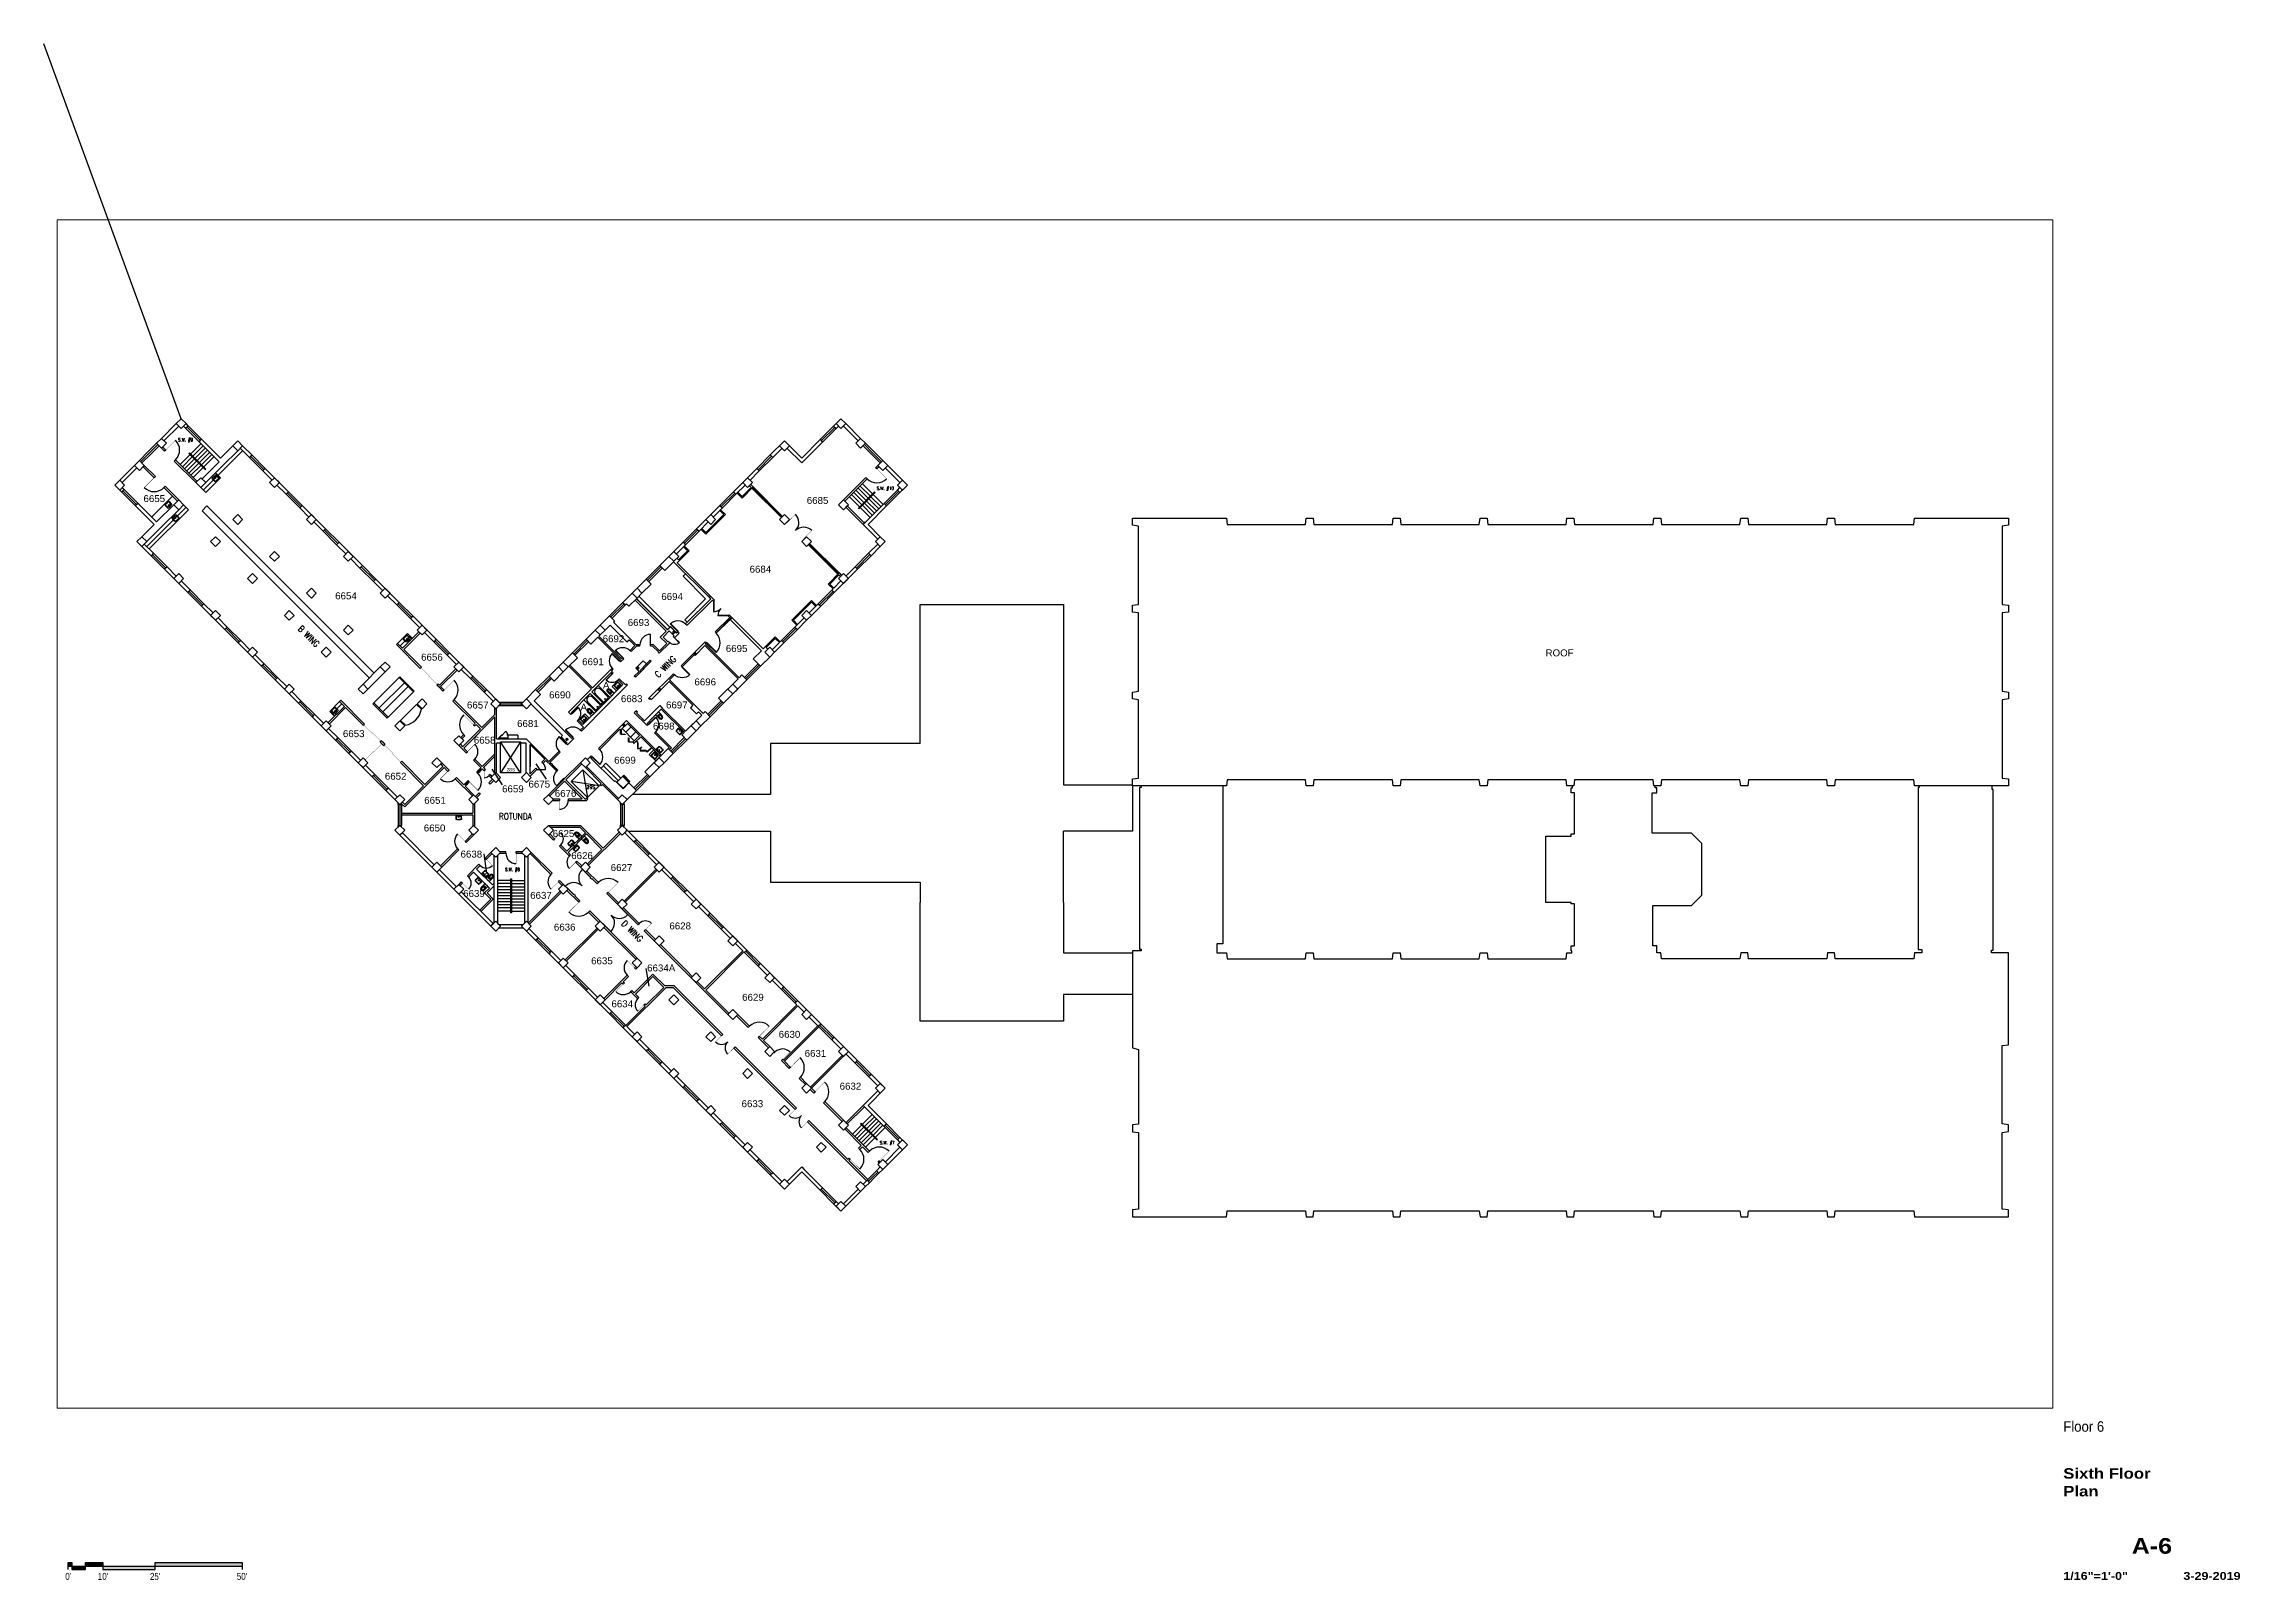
# Paper-space layout '30x42' of a CAD drawing. Header units: inches. Extents: x 1.5 to 41, y 1.4 to 29.
# The model-space entities are those that its viewports show. They can reach past a viewport. Long polylines and large blocks are cut down to what shows.
import ezdxf
from ezdxf.enums import TextEntityAlignment as Align

# ---------------------------------------------------------------- set-up
doc = ezdxf.new("R2010")
doc.units = ezdxf.units.IN
doc.header["$LTSCALE"] = 96
doc.header["$MEASUREMENT"] = 0
doc.layers.get('0').update_dxf_attribs({"linetype": 'CONTINUOUS'})
doc.layers.get('DEFPOINTS').update_dxf_attribs({"color": 31, "linetype": 'CONTINUOUS'})
for name, color, linetype in [('A-ANNO-ROOM', 4, 'CONTINUOUS'), ('A-ANNO-TEXT', 4, 'CONTINUOUS'), ('A-COLS', 5, 'CONTINUOUS'), ('A-DOOR', 2, 'CONTINUOUS'), ('A-FLOR-CASE', 3, 'CONTINUOUS'), ('A-FLOR-PFIX', 2, 'CONTINUOUS'), ('A-FLOR-STRS', 2, 'CONTINUOUS'), ('A-GLAZ', 2, 'CONTINUOUS'), ('A-GLAZ-SILL', 1, 'CONTINUOUS'), ('A-ROOF-LEVL-FINE', 1, 'CONTINUOUS'), ('A-ROOF-LEVL-THICK', 5, 'CONTINUOUS'), ('A-SHAFT', 1, 'CONTINUOUS'), ('A-WALL-FULL', 6, 'CONTINUOUS'), ('T-TTLBLK-5', 5, 'CONTINUOUS')]:
    doc.layers.add(name, color=color, linetype=linetype)
doc.styles.add('11', font='simplex', dxfattribs={"width": 0.85, "height": 11})
doc.styles.add('ARIAL', font='arial.ttf')
doc.styles.add('Arial90', font='arial.ttf', dxfattribs={"width": 0.9})
doc.styles.add('ArialBlack', font='')
doc.styles.add('ArialN', font='ARIALN.TTF')
doc.styles.get("Standard").update_dxf_attribs({"font": 'txt.shx'})
doc.styles.get('ArialBlack').set_extended_font_data('Arial Black')

psp = doc.layouts.new('30x42')

msp = doc.modelspace()

# ---------------------------------------------------------------- texts
at = {"layer": 'A-ANNO-ROOM', "style": 'ARIAL'}
for s, p in [('6655', (-3108.8, 2629.5)), ('6685', (-818.7, 2623.3)), ('6684', (-1016.2, 2385.7)), ('6654', (-2447, 2293.7)), ('6694', (-1321, 2291.4)), ('6693', (-1436.9, 2201.7)), ('6692', (-1523.4, 2145.7)), ('6695', (-1098.3, 2111.8)), ('6656', (-2150.2, 2081.9)), ('6691', (-1594.3, 2066.3)), ('6690', (-1708.4, 1951.8)), ('A', (-1548.7, 1984.9)), ('6696', (-1206.7, 1996.6)), ('6657', (-1992, 1916.6)), ('A', (-1626.1, 1909.6)), ('6683', (-1460.6, 1938.6)), ('6697', (-1304.7, 1916.9)), ('6653', (-2420.4, 1817.8)), ('6681', (-1818.9, 1852.7)), ('6698', (-1349.8, 1844)), ('6658', (-1968.3, 1795.3)), ('6699', (-1483.7, 1726.1)), ('6652', (-2275.5, 1670.7)), ('6651', (-2139.5, 1587.6)), ('6659', (-1870.7, 1627.2)), ('6675', (-1779.6, 1643.5)), ('6676', (-1688.9, 1611.5)), ('6650', (-2141.1, 1492.1)), ('6625', (-1695.9, 1472.8)), ('6638', (-2014.1, 1401.9)), ('6626', (-1632, 1396.7)), ('6627', (-1495.7, 1355.4)), ('6639', (-2005, 1265.9)), ('6637', (-1773.7, 1259.4)), ('6636', (-1691.9, 1149.7)), ('6628', (-1293.1, 1153.8)), ('6635', (-1563.3, 1033.5)), ('6634A', (-1358.7, 1008.7)), ('6629', (-1041.9, 907.4)), ('6634', (-1493.1, 884.8)), ('6630', (-915.7, 779.5)), ('6631', (-826.1, 713.7)), ('6632', (-705.3, 600.4)), ('6633', (-1043.8, 540))]:
    msp.add_text(s, height=24, dxfattribs=at).set_placement(p, align=Align.CENTER)
at = {"layer": 'A-ANNO-TEXT', "style": '11', "width": 0.85}
for s, height, p in [('S.W. #9', 11, (-3000.9, 2839.2)), ('S.W. #10', 11, (-584.9, 2671.6)), ('ROTUNDA', 22, (-1862.2, 1533.3)), ('S.W. #8', 11, (-1872.1, 1355.3)), ('S.W. #7', 11, (-578.1, 412.1))]:
    msp.add_text(s, height=height, dxfattribs=at).set_placement(p, align=Align.CENTER)
for s, rotation, p in [('B WING', 315, (-2583.1, 2158.1)), ('C WING', 45, (-1336.3, 2053.1)), ('D WING', 315, (-1466.3, 1140))]:
    msp.add_text(s, height=22, rotation=rotation, dxfattribs=at).set_placement(p, align=Align.CENTER)
at = {"layer": 'A-ANNO-TEXT', "style": 'ARIAL'}
msp.add_text('ROOF', height=24, dxfattribs=at).set_placement((1743, 2096.8), align=Align.CENTER)
at = {"layer": 'A-ANNO-TEXT', "insert": (-1877.9, 1705.4), "char_height": 12, "width": 38.515, "attachment_point": 5, "style": 'ARIAL'}
msp.add_mtext('28S', dxfattribs=at)
at = {"layer": 'A-ANNO-TEXT', "insert": (-1601.4, 1644.8), "char_height": 12, "width": 38.515, "attachment_point": 5}
msp.add_mtext('29S', dxfattribs=at)

# ---------------------------------------------------------------- blocks, each defined once
blk = doc.blocks.new('relative_scale_1-16')
for points in [[(1.938, 1.562), (1.938, 1.687), (2, 1.687), (2, 1.562), (2.25, 1.562), (2.25, 1.687), (2.562, 1.687), (2.562, 1.562), (3.5, 1.562), (3.5, 1.687), (5.062, 1.687), (5.062, 1.562)], [(1.938, 1.624), (5.062, 1.624)]]:
    blk.add_lwpolyline(points)
for points in [[(1.938, 1.624), (1.938, 1.687), (2, 1.624), (2, 1.687)], [(2, 1.562), (2, 1.624), (2.25, 1.562), (2.25, 1.624)], [(2.25, 1.624), (2.25, 1.687), (2.562, 1.624), (2.562, 1.687)], [(2.562, 1.562), (2.562, 1.624), (3.5, 1.562), (3.5, 1.624)], [(3.5, 1.624), (3.5, 1.687), (5.062, 1.624), (5.062, 1.687)]]:
    blk.add_solid(points)
at = {"style": 'ArialN'}
for s, p in [("0'", (1.938, 1.375)), ("10'", (2.562, 1.375)), ("25'", (3.5, 1.375)), ("50'", (5.062, 1.375))]:
    blk.add_text(s, height=0.125, dxfattribs=at).set_placement(p, align=Align.CENTER)
blk = doc.blocks.new('sheettext_30x42_base')
at = {"style": 'Arial90', "width": 0.9}
blk.add_attdef('FLOOR', text='', height=0.188, dxfattribs=at).set_placement((0, 3.227), align=Align.TOP_LEFT)
at = {"color": 8, "style": 'ArialBlack'}
for tag, p, height in [('TITLE_1', (0, 2.195), 0.188), ('TITLE_2', (0, 1.876), 0.188), ('SCALE', (0, 0.375), 0.141)]:
    blk.add_attdef(tag, p, '', height=height, dxfattribs=at)
blk.add_attdef('DWG#', text='', height=0.281, dxfattribs=at).set_placement((1.594, 1.126), align=Align.TOP_CENTER)
blk.add_attdef('DATE', text='', height=0.141, dxfattribs=at).set_placement((3.188, 0.375), align=Align.RIGHT)
blk = doc.blocks.new('P2477016')
for p, q in [((-3.603083, -23.831759), (-3.603083, -23.831759)), ((-2.504894, -21.068753), (-2.504894, -21.068753))]:
    blk.add_line(p, q)
for points in [[(-6.93083, -16.399601, -0.022673), (-7, -14.875), (-7, 0), (-3.020761, 0), (0, 0), (3.020761, 0), (7, 0), (7, -14.875)], [(-6.937926, -16.211212, -0.074934), (-6.387938, -12.562014, -0.085426), (-4.920528, -9.670474, -0.066386), (-3.550098, -8.264603), (-3.550098, -6.711212), (3.449902, -6.711212), (3.449902, -8.264603, -0.066386), (4.820333, -9.670474, -0.085426), (6.287743, -12.562014, -0.111314), (6.709134, -17.991061)], [(3.991504, -23.722377, -0.562484), (3.158962, -23.529526), (2.424162, -21.300368, -0.238976), (2.492058, -20.853364, 0.08035), (3.421006, -18.976205, 0.074934), (3.837731, -16.211212, 0.074934), (3.421006, -13.446218, 0.085426), (2.414145, -11.462194, 0.066386), (1.597345, -10.624271, 0.330534), (-1.69754, -10.624271, 0.066386), (-2.51434, -11.462194, 0.085426), (-3.521201, -13.446218, 0.074934), (-3.937926, -16.211212, 0.074934), (-3.521201, -18.976205, 0.08035), (-2.592253, -20.853364, -0.238976), (-2.524357, -21.300368), (-3.250575, -23.503493, -0.549653), (-4.069149, -23.710095)], [(-4.023967, -23.748064, 0.06085), (-2.498761, -25.015482, 0.143932), (0, -25.75)], [(-2.976493, -22.67201, 0.063273), (-1.687041, -23.754089, 0.143932), (0, -24.25)], [(0, -25.75, 0.143932), (2.498761, -25.015482, 0.107177), (4.949747, -22.564786, 0.077997), (6.431696, -19.212481, 0.065232), (7, -14.875)], [(0, -24.25, 0.143932), (1.687041, -23.754089, 0.059203), (2.902316, -22.750942)]]:
    blk.add_lwpolyline(points, format="xyb")
for centre, radius, start, end in [((5.443363, -16.211212), 12.38129, 180, 197.141641), ((2.746106, -17.043143), 9.558648, 197.141641, 216.672481), ((1.035634, -18.316811), 7.426057, 216.672481, 226.574161)]:
    blk.add_arc(centre, radius, start, end)
blk = doc.blocks.new('WC')
at = {"layer": 'A-FLOR-PFIX', "rotation": 90}
blk.add_blockref('P2477016', (0, 0), dxfattribs=at)
blk = doc.blocks.new('TOIL')
at = {"layer": 'A-FLOR-PFIX', "rotation": 45}
blk.add_blockref('WC', (-4.9, 4.9), dxfattribs=at)
blk = doc.blocks.new('TRA_Lav2')
for p, q in [((-9.5, -13.7), (-9.5, -4.4)), ((9.5, -13.7), (9.5, -4.4)), ((9.5, -13.7), (9.5, -4.4))]:
    blk.add_line(p, q)
for points in [[(0, -4.7, 0.096281), (-5.4, -5.7, 0.241749), (-8.3, -9.1, 0.139337), (-8.1, -15.2, 0.293749), (-6.4, -16.6, 0.028065), (0, -16.9)], [(0, -4.7, -0.096281), (5.4, -5.7, -0.241749), (8.3, -9.1, -0.139337), (8.1, -15.2, -0.293749), (6.4, -16.6, -0.028065), (0, -16.9)]]:
    blk.add_lwpolyline(points, format="xyb")
blk.add_circle((0, -8), 1.25)
for centre, radius, start, end in [((-3.1, -4.4), 6.41, 162.4135, 180), ((11.8, -13.7), 21.3, 180, 187.48217), ((-8.3, -16.3), 1, 187.48217, 267.70988), ((-7.3, -3), 2, 92.78842, 162.4135), ((0, 191.9), 209.4, 267.70988, 272.29012), ((-0.3, -147.5), 146.6, 87.00285, 92.78842), ((7.3, -3.1), 2, 17.22419, 87.00285), ((8.3, -16.3), 1, 272.29012, 352.51783), ((8.3, -16.3), 1, 272.29012, 352.51783), ((3.1, -4.4), 6.41, 0, 17.5865), ((3.1, -4.4), 6.41, 0, 17.22419), ((-11.8, -13.7), 21.3, 352.51783, 0), ((-11.8, -13.7), 21.3, 352.51783, 0)]:
    blk.add_arc(centre, radius, start, end)
blk = doc.blocks.new('PSS-FP06-unverified$0$DOOR-E')
blk.add_line((0, 0), (-0.71, 0.71))
blk.add_arc((0, 0), 1, 135, 180)
blk = doc.blocks.new('DOOR')
at = {"layer": 'A-DOOR'}
blk.add_lwpolyline([(-0.04, 0), (0, 0), (0, 1), (-0.04, 1)], close=True, dxfattribs=at)
blk.add_arc((0, 0), 1, 90, 180, dxfattribs=at)

# ---------------------------------------------------------------- linework, layer by layer
msp.add_line((-1490.3, 1641.1), (-1511.5, 1662.3))
at = {"layer": 'A-ANNO-ROOM'}
for p, q in [((-1943.5, 1706.9), (-1908.1, 1653.4)), ((-1791.7, 1725.9), (-1756.3, 1672.4)), ((-1970.8, 1414.4), (-1961.3, 1346.6)), ((-1411.9, 1018.4), (-1401.7, 957.7))]:
    msp.add_line(p, q, dxfattribs=at)
at = {"layer": 'A-COLS'}
for points in [[(-3016.1, 2883.3), (-3033.1, 2900.3), (-3016.1, 2917.3), (-2999.1, 2900.3)], [(-737.9, 2883.3), (-720.9, 2900.3), (-737.9, 2917.3), (-754.9, 2900.3)], [(-3084, 2815.4), (-3100.9, 2832.4), (-3084, 2849.4), (-3067, 2832.4)], [(-2820.9, 2807), (-2837.9, 2823.9), (-2820.9, 2840.9), (-2804, 2823.9)], [(-933.1, 2807), (-916.1, 2823.9), (-933.1, 2840.9), (-950, 2823.9)], [(-670, 2815.4), (-653.1, 2832.4), (-670, 2849.4), (-687, 2832.4)], [(-3143.4, 2756), (-3160.3, 2773), (-3177.3, 2756), (-3160.3, 2739.1)], [(-610.6, 2756), (-593.7, 2773), (-576.7, 2756), (-593.7, 2739.1)], [(-3211.2, 2688.2), (-3228.2, 2705.1), (-3245.2, 2688.2), (-3228.2, 2671.2)], [(-2948.2, 2679.7), (-2965.2, 2696.6), (-2948.2, 2713.6), (-2931.2, 2696.6)], [(-2693.6, 2679.7), (-2710.6, 2696.6), (-2693.6, 2713.6), (-2676.7, 2696.6)], [(-1060.4, 2679.7), (-1043.4, 2696.6), (-1060.4, 2713.6), (-1077.3, 2696.6)], [(-542.8, 2688.2), (-525.8, 2705.1), (-508.8, 2688.2), (-525.8, 2671.2)], [(-3007.6, 2620.3), (-3024.6, 2637.3), (-3041.5, 2620.3), (-3024.6, 2603.3)], [(-2820.9, 2552.4), (-2837.9, 2569.4), (-2820.9, 2586.3), (-2804, 2569.4)], [(-2566.4, 2552.4), (-2583.3, 2569.4), (-2566.4, 2586.3), (-2549.4, 2569.4)], [(-1187.6, 2552.4), (-1170.7, 2569.4), (-1187.6, 2586.3), (-1204.6, 2569.4)], [(-933.1, 2552.4), (-916.1, 2569.4), (-933.1, 2586.3), (-950, 2569.4)], [(-746.4, 2620.3), (-729.4, 2637.3), (-712.5, 2620.3), (-729.4, 2603.3)], [(-3134.9, 2493), (-3151.9, 2510), (-3168.8, 2493), (-3151.9, 2476)], [(-2880.3, 2493), (-2897.3, 2510), (-2914.3, 2493), (-2897.3, 2476)], [(-873.7, 2493), (-856.7, 2510), (-839.7, 2493), (-856.7, 2476)], [(-619.1, 2493), (-602.2, 2510), (-585.2, 2493), (-602.2, 2476)], [(-2693.6, 2425.1), (-2710.6, 2442.1), (-2693.6, 2459.1), (-2676.7, 2442.1)], [(-2439.1, 2425.1), (-2456.1, 2442.1), (-2439.1, 2459.1), (-2422.1, 2442.1)], [(-1314.9, 2425.1), (-1297.9, 2442.1), (-1314.9, 2459.1), (-1331.9, 2442.1)], [(-3007.6, 2365.7), (-3024.6, 2382.7), (-3041.5, 2365.7), (-3024.6, 2348.8)], [(-2753, 2365.7), (-2770, 2382.7), (-2787, 2365.7), (-2770, 2348.8)], [(-746.4, 2365.7), (-729.4, 2382.7), (-712.5, 2365.7), (-729.4, 2348.8)], [(-2566.4, 2297.8), (-2583.3, 2314.8), (-2566.4, 2331.8), (-2549.4, 2314.8)], [(-2311.8, 2297.8), (-2328.8, 2314.8), (-2311.8, 2331.8), (-2294.8, 2314.8)], [(-1442.2, 2297.8), (-1425.2, 2314.8), (-1442.2, 2331.8), (-1459.2, 2314.8)], [(-2880.3, 2238.4), (-2897.3, 2255.4), (-2914.3, 2238.4), (-2897.3, 2221.5)], [(-2625.8, 2238.4), (-2642.7, 2255.4), (-2659.7, 2238.4), (-2642.7, 2221.5)], [(-2439.1, 2170.6), (-2456.1, 2187.5), (-2439.1, 2204.5), (-2422.1, 2187.5)], [(-2184.5, 2170.6), (-2201.5, 2187.5), (-2184.5, 2204.5), (-2167.6, 2187.5)], [(-1569.5, 2170.6), (-1552.5, 2187.5), (-1569.5, 2204.5), (-1586.4, 2187.5)], [(-873.7, 2238.4), (-856.7, 2255.4), (-839.7, 2238.4), (-856.7, 2221.5)], [(-2753, 2111.2), (-2770, 2128.1), (-2787, 2111.2), (-2770, 2094.2)], [(-2498.5, 2111.2), (-2515.5, 2128.1), (-2532.4, 2111.2), (-2515.5, 2094.2)], [(-1001, 2111.2), (-984, 2128.1), (-967, 2111.2), (-984, 2094.2)], [(-2311.8, 2043.3), (-2328.8, 2060.3), (-2311.8, 2077.2), (-2294.8, 2060.3)], [(-2057.3, 2043.3), (-2074.2, 2060.3), (-2057.3, 2077.2), (-2040.3, 2060.3)], [(-1696.8, 2043.3), (-1679.8, 2060.3), (-1696.8, 2077.2), (-1713.7, 2060.3)], [(-2625.8, 1983.9), (-2642.7, 2000.9), (-2659.7, 1983.9), (-2642.7, 1966.9)], [(-2371.2, 1983.9), (-2388.2, 2000.9), (-2405.1, 1983.9), (-2388.2, 1966.9)], [(-1128.2, 1983.9), (-1111.3, 2000.9), (-1094.3, 1983.9), (-1111.3, 1966.9)], [(-2184.5, 1916), (-2201.5, 1933), (-2184.5, 1949.9), (-2167.6, 1933)], [(-1930, 1916), (-1946.9, 1933), (-1930, 1949.9), (-1913, 1933)], [(-1824, 1916), (-1807.1, 1933), (-1824, 1949.9), (-1841, 1933)], [(-2498.5, 1856.6), (-2515.5, 1873.6), (-2532.4, 1856.6), (-2515.5, 1839.6)], [(-2243.9, 1856.6), (-2260.9, 1873.6), (-2277.9, 1856.6), (-2260.9, 1839.6)], [(-2057.3, 1788.7), (-2074.2, 1805.7), (-2057.3, 1822.7), (-2040.3, 1805.7)], [(-1255.5, 1856.6), (-1238.5, 1873.6), (-1221.6, 1856.6), (-1238.5, 1839.6)], [(-2371.2, 1729.3), (-2388.2, 1746.3), (-2405.1, 1729.3), (-2388.2, 1712.4)], [(-2116.6, 1729.3), (-2133.6, 1746.3), (-2150.6, 1729.3), (-2133.6, 1712.4)], [(-1637.4, 1729.3), (-1620.4, 1746.3), (-1603.4, 1729.3), (-1620.4, 1712.4)], [(-1382.8, 1729.3), (-1365.8, 1746.3), (-1348.9, 1729.3), (-1365.8, 1712.4)], [(-1930, 1661.4), (-1946.9, 1678.4), (-1930, 1695.4), (-1913, 1678.4)], [(-1824, 1661.4), (-1807.1, 1678.4), (-1824, 1695.4), (-1841, 1678.4)], [(-2243.9, 1602), (-2260.9, 1619), (-2277.9, 1602), (-2260.9, 1585.1)], [(-1989.4, 1602), (-2006.3, 1619), (-2023.3, 1602), (-2006.3, 1585.1)], [(-1764.6, 1602), (-1747.7, 1619), (-1730.7, 1602), (-1747.7, 1585.1)], [(-1510.1, 1602), (-1493.1, 1619), (-1476.1, 1602), (-1493.1, 1585.1)], [(-2243.9, 1496.1), (-2260.9, 1513.1), (-2277.9, 1496.1), (-2260.9, 1479.1)], [(-2006.3, 1513.1), (-1989.4, 1496.1), (-2006.3, 1479.1), (-2023.3, 1496.1)], [(-1764.6, 1496.1), (-1747.7, 1479.1), (-1730.7, 1496.1), (-1747.7, 1513.1)], [(-1510.1, 1496.1), (-1493.1, 1479.1), (-1476.1, 1496.1), (-1493.1, 1513.1)], [(-2150.6, 1368.8), (-2133.6, 1385.8), (-2116.6, 1368.8), (-2133.6, 1351.9)], [(-1930, 1436.7), (-1913, 1419.7), (-1930, 1402.8), (-1946.9, 1419.7)], [(-1824, 1436.7), (-1807.1, 1419.7), (-1824, 1402.8), (-1841, 1419.7)], [(-1637.4, 1368.8), (-1620.4, 1351.9), (-1603.4, 1368.8), (-1620.4, 1385.8)], [(-1382.8, 1368.8), (-1365.8, 1351.9), (-1348.9, 1368.8), (-1365.8, 1385.8)], [(-2074.2, 1292.5), (-2057.3, 1309.4), (-2040.3, 1292.5), (-2057.3, 1275.5)], [(-1696.8, 1309.4), (-1679.8, 1292.5), (-1696.8, 1275.5), (-1713.7, 1292.5)], [(-1510.1, 1241.5), (-1493.1, 1224.6), (-1476.1, 1241.5), (-1493.1, 1258.5)], [(-1255.5, 1241.5), (-1238.5, 1224.6), (-1221.6, 1241.5), (-1238.5, 1258.5)], [(-1930, 1182.1), (-1913, 1165.2), (-1930, 1148.2), (-1946.9, 1165.2)], [(-1824, 1182.1), (-1807.1, 1165.2), (-1824, 1148.2), (-1841, 1165.2)], [(-1569.5, 1182.1), (-1552.5, 1165.2), (-1569.5, 1148.2), (-1586.4, 1165.2)], [(-1382.8, 1114.3), (-1365.8, 1097.3), (-1348.9, 1114.3), (-1365.8, 1131.2)], [(-1128.2, 1114.3), (-1111.3, 1097.3), (-1094.3, 1114.3), (-1111.3, 1131.2)], [(-1696.8, 1054.9), (-1679.8, 1037.9), (-1696.8, 1020.9), (-1713.7, 1037.9)], [(-1442.2, 1054.9), (-1425.2, 1037.9), (-1442.2, 1020.9), (-1459.2, 1037.9)], [(-1255.5, 987), (-1238.5, 970), (-1221.6, 987), (-1238.5, 1004)], [(-1001, 987), (-984, 970), (-967, 987), (-984, 1004)], [(-1569.5, 927.6), (-1552.5, 910.6), (-1569.5, 893.7), (-1586.4, 910.6)], [(-1314.9, 927.6), (-1297.9, 910.6), (-1314.9, 893.7), (-1331.9, 910.6)], [(-1128.2, 859.7), (-1111.3, 842.7), (-1094.3, 859.7), (-1111.3, 876.7)], [(-873.7, 859.7), (-856.7, 842.7), (-839.7, 859.7), (-856.7, 876.7)], [(-1442.2, 800.3), (-1425.2, 783.3), (-1442.2, 766.4), (-1459.2, 783.3)], [(-1187.6, 800.3), (-1170.7, 783.3), (-1187.6, 766.4), (-1204.6, 783.3)], [(-1001, 732.4), (-984, 715.5), (-967, 732.4), (-984, 749.4)], [(-746.4, 732.4), (-729.4, 715.5), (-712.5, 732.4), (-729.4, 749.4)], [(-1314.9, 673), (-1297.9, 656.1), (-1314.9, 639.1), (-1331.9, 656.1)], [(-1060.4, 673), (-1043.4, 656.1), (-1060.4, 639.1), (-1077.3, 656.1)], [(-873.7, 605.2), (-856.7, 588.2), (-839.7, 605.2), (-856.7, 622.1)], [(-619.1, 605.2), (-602.2, 588.2), (-585.2, 605.2), (-602.2, 622.1)], [(-1187.6, 545.8), (-1170.7, 528.8), (-1187.6, 511.8), (-1204.6, 528.8)], [(-933.1, 545.8), (-916.1, 528.8), (-933.1, 511.8), (-950, 528.8)], [(-746.4, 477.9), (-729.4, 460.9), (-712.5, 477.9), (-729.4, 494.8)], [(-1060.4, 418.5), (-1043.4, 401.5), (-1060.4, 384.5), (-1077.3, 401.5)], [(-805.8, 418.5), (-788.8, 401.5), (-805.8, 384.5), (-822.8, 401.5)], [(-542.8, 410), (-525.8, 393), (-508.8, 410), (-525.8, 427)], [(-610.6, 342.1), (-593.7, 325.1), (-576.7, 342.1), (-593.7, 359.1)], [(-933.1, 291.2), (-916.1, 274.2), (-933.1, 257.3), (-950, 274.2)], [(-670, 282.7), (-653.1, 265.7), (-670, 248.8), (-687, 265.7)], [(-737.9, 214.8), (-720.9, 197.9), (-737.9, 180.9), (-754.9, 197.9)]]:
    msp.add_lwpolyline(points, close=True, dxfattribs=at)
for points in [[(-1193.3, 2301.1), (-1191.5, 2299.3, 0.414214), (-1190.8, 2299.3), (-1187.3, 2302.9, 0.414214), (-1187.3, 2303.6), (-1190.8, 2307.1, 0.414214), (-1191.5, 2307.1), (-1195.1, 2303.6, 0.414214), (-1195.1, 2302.9), (-1193.3, 2301.1)], [(-1191.4, 2299.5, 0.414214), (-1191, 2299.5), (-1187.5, 2303.1, 0.414214), (-1187.5, 2303.4), (-1191, 2306.9, 0.414214), (-1191.4, 2306.9), (-1194.9, 2303.4, 0.414214), (-1194.9, 2303.1), (-1191.4, 2299.5)], [(-1119.9, 2227.7), (-1118.1, 2225.9, 0.414214), (-1117.4, 2225.9), (-1113.9, 2229.5, 0.414214), (-1113.9, 2230.2), (-1117.4, 2233.7, 0.414214), (-1118.1, 2233.7), (-1121.7, 2230.2, 0.414214), (-1121.7, 2229.5), (-1119.9, 2227.7)], [(-1117.9, 2226.1, 0.414214), (-1117.6, 2226.1), (-1114.1, 2229.7, 0.414214), (-1114.1, 2230), (-1117.6, 2233.5, 0.414214), (-1117.9, 2233.5), (-1121.5, 2230, 0.414214), (-1121.5, 2229.7), (-1117.9, 2226.1)], [(-1317.4, 2177.1), (-1315.6, 2175.3, 0.414214), (-1314.9, 2175.3), (-1311.3, 2178.8, 0.414214), (-1311.3, 2179.5), (-1314.9, 2183.1, 0.414214), (-1315.6, 2183.1), (-1319.1, 2179.5, 0.414214), (-1319.1, 2178.8), (-1317.4, 2177.1)], [(-1315.4, 2175.5, 0.414214), (-1315.1, 2175.5), (-1311.5, 2179, 0.414214), (-1311.5, 2179.4), (-1315.1, 2182.9, 0.414214), (-1315.4, 2182.9), (-1318.9, 2179.4, 0.414214), (-1318.9, 2179), (-1315.4, 2175.5)], [(-1440.4, 2054), (-1438.6, 2052.3, 0.414214), (-1437.9, 2052.3), (-1434.4, 2055.8, 0.414214), (-1434.4, 2056.5), (-1437.9, 2060, 0.414214), (-1438.6, 2060), (-1442.2, 2056.5, 0.414214), (-1442.2, 2055.8), (-1440.4, 2054)], [(-1438.4, 2052.4, 0.414214), (-1438.1, 2052.4), (-1434.6, 2056, 0.414214), (-1434.6, 2056.3), (-1438.1, 2059.9, 0.414214), (-1438.4, 2059.9), (-1442, 2056.3, 0.414214), (-1442, 2056), (-1438.4, 2052.4)], [(-1243.9, 2103.6), (-1242.2, 2101.9, 0.414214), (-1241.5, 2101.9), (-1237.9, 2105.4, 0.414214), (-1237.9, 2106.1), (-1241.5, 2109.7, 0.414214), (-1242.2, 2109.7), (-1245.7, 2106.1, 0.414214), (-1245.7, 2105.4), (-1243.9, 2103.6)], [(-1242, 2102.1, 0.414214), (-1241.7, 2102.1), (-1238.1, 2105.6, 0.414214), (-1238.1, 2105.9), (-1241.7, 2109.5, 0.414214), (-1242, 2109.5), (-1245.5, 2105.9, 0.414214), (-1245.5, 2105.6), (-1242, 2102.1)], [(-1367, 1980.6), (-1365.2, 1978.8, 0.414214), (-1364.5, 1978.8), (-1361, 1982.4, 0.414214), (-1361, 1983.1), (-1364.5, 1986.6, 0.414214), (-1365.2, 1986.6), (-1368.8, 1983.1, 0.414214), (-1368.8, 1982.4), (-1367, 1980.6)], [(-1365, 1979, 0.414214), (-1364.7, 1979), (-1361.2, 1982.6, 0.414214), (-1361.2, 1982.9), (-1364.7, 1986.4, 0.414214), (-1365, 1986.4), (-1368.6, 1982.9, 0.414214), (-1368.6, 1982.6), (-1365, 1979)], [(-1563.4, 1931), (-1561.7, 1929.2, 0.414214), (-1561, 1929.2), (-1557.4, 1932.7, 0.414214), (-1557.4, 1933.5), (-1561, 1937, 0.414214), (-1561.7, 1937), (-1565.2, 1933.5, 0.414214), (-1565.2, 1932.7), (-1563.4, 1931)], [(-1561.5, 1929.4, 0.414214), (-1561.1, 1929.4), (-1557.6, 1932.9, 0.414214), (-1557.6, 1933.3), (-1561.1, 1936.8, 0.414214), (-1561.5, 1936.8), (-1565, 1933.3, 0.414214), (-1565, 1932.9), (-1561.5, 1929.4)], [(-1489.8, 1857.3), (-1488, 1855.6, 0.414214), (-1487.3, 1855.6), (-1483.8, 1859.1, 0.414214), (-1483.8, 1859.8), (-1487.3, 1863.4, 0.414214), (-1488, 1863.4), (-1491.6, 1859.8, 0.414214), (-1491.6, 1859.1), (-1489.8, 1857.3)], [(-1487.8, 1855.8, 0.414214), (-1487.5, 1855.8), (-1484, 1859.3, 0.414214), (-1484, 1859.6), (-1487.5, 1863.2, 0.414214), (-1487.8, 1863.2), (-1491.4, 1859.6, 0.414214), (-1491.4, 1859.3), (-1487.8, 1855.8)], [(-1686.5, 1807.9), (-1684.7, 1806.2, 0.414214), (-1684, 1806.2), (-1680.5, 1809.7, 0.414214), (-1680.5, 1810.4), (-1684, 1814, 0.414214), (-1684.7, 1814), (-1688.2, 1810.4, 0.414214), (-1688.2, 1809.7), (-1686.5, 1807.9)], [(-1684.5, 1806.4, 0.414214), (-1684.2, 1806.4), (-1680.6, 1809.9, 0.414214), (-1680.6, 1810.2), (-1684.2, 1813.8, 0.414214), (-1684.5, 1813.8), (-1688.1, 1810.2, 0.414214), (-1688.1, 1809.9), (-1684.5, 1806.4)]]:
    msp.add_lwpolyline(points, format="xyb", dxfattribs=at)
at = {"layer": 'A-DOOR'}
for p, q in [((-1177.9, 2287.1), (-1176.4, 2287.1)), ((-1127, 2236.2), (-1127, 2237.7)), ((-1440.5, 1799.5), (-1439, 1799.5)), ((-1410.8, 1769.8), (-1410.8, 1771.3))]:
    msp.add_line(p, q, dxfattribs=at)
at = {"layer": 'A-DOOR', "const_width": 1}
for points in [[(-3069.4, 2809.3), (-3035.4, 2843.3)], [(-614.2, 2744), (-580.3, 2710.1)], [(-3109.4, 2713.6), (-3143.4, 2679.7)], [(-922.9, 2559.2), (-895.1, 2587.4)], [(-866.9, 2503.2), (-838.7, 2531)], [(-2158.5, 2028.3), (-2188.2, 2058)], [(-2131.6, 1998.6), (-2161.3, 2028.3)], [(-2107.8, 1980.5), (-2073.9, 2014.5)], [(-2356.3, 1830.5), (-2386, 1860.2)], [(-2326.6, 1803.7), (-2356.3, 1833.4)], [(-2006.7, 1860.5), (-2040.6, 1894.5)], [(-2351.4, 1768.9), (-2381.1, 1739.2)], [(-2323, 1794.5), (-2352.7, 1764.8)], [(-2313.8, 1790.9), (-2284.1, 1761.2)], [(-2287, 1761.2), (-2257.3, 1731.5)], [(-2027.6, 1767.5), (-2002.1, 1793)], [(-2095.4, 1699.6), (-2120.9, 1674.2)], [(-1970.3, 1677.7), (-1970.3, 1701.7)], [(-2021.2, 1663.6), (-1991.5, 1633.9)], [(-1709.7, 1599), (-1709.7, 1569)], [(-2036, 1457.9), (-2061.5, 1483.4)], [(-1726.6, 1466.6), (-1705.2, 1488)], [(-1962.5, 1395.7), (-1941.3, 1374.5)], [(-1859, 1417.1), (-1859, 1381.1)], [(-1654.3, 1385.8), (-1675.5, 1364.6)], [(-2044.5, 1313.7), (-2023.3, 1292.5)], [(-1713.7, 1317.9), (-1739, 1292.3)], [(-1660, 1276.1), (-1688.2, 1303.8)], [(-1604, 1332.1), (-1631.8, 1360.3)], [(-1541.7, 1281.7), (-1507.5, 1315.3)], [(-1643.5, 1247.7), (-1677.7, 1214)], [(-1503.3, 1231.4), (-1475.1, 1203.6)], [(-1559.3, 1175.4), (-1531.5, 1147.2)], [(-1392.2, 1174.6), (-1413.3, 1153.2)], [(-1450.7, 1020.9), (-1475.9, 1046.6)], [(-1490.1, 964.5), (-1515.8, 939.2)], [(-1418.7, 893.1), (-1439.8, 871.7)], [(-1171.3, 765.4), (-1150.3, 786.8)], [(-1019.9, 785.3), (-985.7, 818.9)], [(-1129.2, 723.3), (-1107.9, 744.3)], [(-939.6, 705), (-914, 730.3)], [(-912.6, 676.9), (-878.9, 711.1)], [(-828.2, 592.5), (-794.5, 626.7)], [(-916.8, 510.8), (-895.7, 532.2)], [(-874.7, 468.7), (-853.3, 489.8)], [(-605.8, 354.2), (-571.8, 388.2)], [(-706.7, 360.1), (-672.7, 326.2)]]:
    msp.add_lwpolyline(points, dxfattribs=at)
at = {"layer": 'A-DOOR'}
for points in [[(-1177.9, 2287.1), (-1177.9, 2251.1)], [(-1176.4, 2287.1), (-1176.4, 2251.1)], [(-1127, 2237.7), (-1163.1, 2237.7)], [(-1127, 2236.2), (-1163.1, 2236.2)], [(-1907.7, 1825.1), (-1894.8, 1838)], [(-1440.5, 1799.5), (-1440.5, 1778.6)], [(-1439, 1799.5), (-1439, 1778.6)], [(-1410.8, 1771.3), (-1431.7, 1771.3)], [(-1410.8, 1769.8), (-1431.7, 1769.8)]]:
    msp.add_lwpolyline(points, dxfattribs=at)
for points in [[(-1662.4, 1817.9), (-1663.4, 1816.8), (-1688.9, 1842.3), (-1687.8, 1843.4)], [(-1498.8, 1842), (-1497, 1842), (-1497, 1828.5), (-1498.8, 1828.5)], [(-1497, 1828.5), (-1483.5, 1828.5), (-1483.5, 1826.8), (-1497, 1826.8)], [(-1472.1, 1815.4), (-1470.4, 1815.4), (-1470.4, 1801.9), (-1472.1, 1801.9)], [(-1470.4, 1801.9), (-1456.9, 1801.9), (-1456.9, 1800.1), (-1470.4, 1800.1)]]:
    msp.add_lwpolyline(points, close=True, dxfattribs=at)
for centre, radius, start, end in [((-3069.4, 2809.3), 48, 315.43226, 45), ((-3109.4, 2713.6), 48, 225, 314.56774), ((-614.2, 2744), 48, 225.43226, 315), ((-922.9, 2559.2), 39.6, 315, 45.43437), ((-866.9, 2503.2), 39.6, 44.56563, 135), ((-1177.9, 2286.8), 35.8, 269.99884, 315.37072), ((-1127.3, 2236.2), 35.8, 134.62928, 180.00116), ((-2107.8, 1980.5), 48, 315.43226, 45), ((-2006.7, 1860.5), 48, 135, 224.56774), ((-1907.7, 1825.1), 18.3, 0, 45), ((-1663.4, 1816.8), 36, 45, 135), ((-2027.6, 1767.5), 36, 315.43226, 45), ((-1440.4, 1799.6), 21, 269.84718, 314.56774), ((-1410.7, 1769.9), 21, 135.43226, 180.15259), ((-2095.4, 1699.6), 36, 225, 314.56774), ((-2021.2, 1663.6), 42, 315, 45), ((-1970.3, 1701.7), 24, 270, 315), ((-1709.7, 1599), 30, 270, 0), ((-2036, 1457.9), 36, 135, 224.56774), ((-1726.6, 1466.6), 30.3, 315, 45), ((-1962.5, 1395.7), 30, 225, 315), ((-1859, 1417.1), 36, 180, 270), ((-1654.3, 1385.8), 30, 135, 225), ((-2044.5, 1313.7), 30, 315, 45), ((-1713.7, 1317.9), 36, 135.86662, 225.43437), ((-1660, 1276.1), 39.6, 45, 135.43437), ((-1604, 1332.1), 39.6, 134.56563, 225), ((-1541.7, 1281.7), 48, 44.56563, 134.13338), ((-1643.5, 1247.7), 48, 224.56563, 314.13338), ((-1559.3, 1175.4), 39.6, 314.56563, 45), ((-1503.3, 1231.4), 39.6, 225, 315.43437), ((-1413.3, 1153.2), 30, 45.43437, 135), ((-1450.7, 1020.9), 36, 134.56563, 224.13338), ((-1490.1, 964.5), 36, 224.56563, 314.13338), ((-1418.7, 893.1), 30, 135.86662, 225.43437), ((-1150.3, 786.8), 30, 225.43437, 315), ((-1107.9, 744.3), 30, 135, 224.56563), ((-1019.9, 785.3), 48, 44.56563, 134.13338), ((-939.6, 705), 36, 44.56563, 134.13338), ((-912.6, 676.9), 48, 315.86662, 45.43437), ((-828.2, 592.5), 48, 315.86662, 45.43437), ((-895.7, 532.2), 30, 225.43437, 315), ((-853.3, 489.8), 30, 135, 224.56563), ((-706.7, 360.1), 48, 315, 45), ((-605.8, 354.2), 48, 45, 134.56774)]:
    msp.add_arc(centre, radius, start, end, dxfattribs=at)
at = {"layer": 'A-FLOR-CASE'}
for p, q in [((-2804, 2807), (-2939.7, 2671.2)), ((-2897.3, 2730.6), (-2880.3, 2713.6)), ((-2931.2, 2662.7), (-2948.2, 2679.7)), ((-2880.3, 2713.6), (-2931.2, 2662.7)), ((-2999.1, 2611.8), (-3134.9, 2476)), ((-2990.6, 2603.3), (-3126.4, 2467.5)), ((-3117.9, 2577.9), (-3046, 2650.2)), ((-3007.6, 2620.3), (-2990.6, 2603.3)), ((-2927, 2616), (-2944, 2599.1)), ((-2367, 2022.1), (-2944, 2599.1)), ((-2350, 2039), (-2927, 2616)), ((-1274.7, 2382.1), (-1283.4, 2373.4)), ((-1205.2, 2295.2), (-1283.4, 2373.4)), ((-1435.7, 2304.3), (-1328.9, 2197.5)), ((-1277.2, 2223.2), (-1205.2, 2295.2)), ((-1277.2, 2223.2), (-1268.5, 2214.6)), ((-2268.8, 2141.5), (-2234.8, 2175.4)), ((-2260.3, 2133), (-2226.3, 2166.9)), ((-2234.8, 2175.4), (-2217.9, 2158.5)), ((-2226.3, 2166.9), (-2217.9, 2158.5)), ((-2328.8, 2060.3), (-2388.2, 2000.9)), ((-2311.8, 2043.3), (-2371.2, 1983.9)), ((-2260.9, 2026.3), (-2354.2, 1933)), ((-2245.3, 2005.1), (-2333, 1917.4)), ((-2232.6, 1992.4), (-2320.3, 1904.7)), ((-2211.4, 1976.8), (-2304.7, 1883.5)), ((-2263.7, 2023.5), (-2214.2, 1974)), ((-2260.9, 2026.3), (-2211.4, 1976.8)), ((-1505.6, 2014.3), (-1527.5, 1992.4)), ((-1512.6, 1977.5), (-1527.5, 1992.4)), ((-2469.4, 1940.8), (-2503.3, 1906.9)), ((-2503.3, 1906.9), (-2486.4, 1889.9)), ((-2460.9, 1932.4), (-2494.9, 1898.4)), ((-2354.2, 1933), (-2304.7, 1883.5)), ((-2351.4, 1935.8), (-2301.9, 1886.3)), ((-2258.8, 1875.7), (-2203.6, 1930.9)), ((-2203.6, 1930.9), (-2186.7, 1913.9)), ((-1622.2, 1898.2), (-1644.1, 1876.3)), ((-1622.2, 1898.2), (-1607.3, 1883.4)), ((-2258.8, 1875.7), (-2241.8, 1858.7)), ((-1493.6, 1847.1), (-1451.7, 1805.2)), ((-1481.2, 1834.7), (-1463, 1852.8)), ((-1464.2, 1817.7), (-1446.1, 1835.8)), ((-1400.3, 1758.3), (-1384.4, 1774.2)), ((-1400.3, 1758.3), (-1377.5, 1735.5)), ((-1566.5, 1710.6), (-1549.6, 1727.5)), ((-1558, 1719), (-1507.1, 1668.1)), ((-1549.6, 1727.5), (-1498.6, 1676.6)), ((-1498.6, 1676.6), (-1512.9, 1662.3))]:
    msp.add_line(p, q, dxfattribs=at)
msp.add_arc((-2254.8, 1926.9), 69.4, 280.79454, 349.20546, dxfattribs=at)
at = {"layer": 'A-FLOR-PFIX'}
for p, q in [((-1535.4, 1954.7), (-1576.5, 1995.7)), ((-1519.1, 1992.4), (-1512.5, 1985.8)), ((-1505.6, 2005.9), (-1499, 1999.3)), ((-1505.6, 2005.9), (-1499, 1999.3)), ((-1584.2, 1905.9), (-1625.3, 1946.9)), ((-1579.7, 1921.8), (-1578.5, 1923)), ((-1578.5, 1921.8), (-1579.7, 1923)), ((-1551.3, 1949), (-1552.5, 1950.2)), ((-1551.3, 1950.2), (-1552.5, 1949)), ((-1635.4, 1876.1), (-1628.8, 1869.5)), ((-1635.4, 1876.1), (-1628.8, 1869.5)), ((-1621.9, 1889.5), (-1615.4, 1882.9)), ((-1390.9, 1757.6), (-1384.3, 1764.2)), ((-1377.5, 1744.2), (-1370.9, 1750.8)), ((-1377.5, 1744.2), (-1370.9, 1750.8)), ((-1511.5, 1662.3), (-1487.6, 1686.2)), ((-1487.6, 1686.2), (-1511.5, 1662.3)), ((-1470.3, 1661), (-1491.5, 1682.3)), ((-1468.7, 1662.7), (-1489.9, 1683.9)), ((-1468.7, 1662.7), (-1489.9, 1683.9)), ((-1468.7, 1662.7), (-1489.9, 1683.9)), ((-1467.9, 1663.5), (-1489.1, 1684.7)), ((-1466.4, 1665), (-1487.6, 1686.2)), ((-1490.3, 1641.1), (-1511.5, 1662.3)), ((-1466.4, 1665), (-1490.3, 1641.1))]:
    msp.add_line(p, q, dxfattribs=at)
for points in [[(-1541.7, 1956.2), (-1568.4, 1982.9)], [(-1585.7, 1912.2), (-1612.4, 1938.9)], [(-1595.7, 1955.7), (-1568.9, 1929)], [(-1585.2, 1966.1), (-1558.5, 1939.4)], [(-1568.9, 1926.6), (-1583.3, 1912.2)], [(-1556.1, 1939.4), (-1541.7, 1953.8)]]:
    msp.add_lwpolyline(points, dxfattribs=at)
for points in [[(-1506, 1992.8, -0.096281), (-1510.5, 1989.7, -0.241749), (-1515, 1990, -0.139337), (-1519.1, 1994.5, -0.293749), (-1518.9, 1996.7, -0.028065), (-1514.6, 2001.4)], [(-1506, 1992.8, 0.096281), (-1502.9, 1997.3, 0.241749), (-1503.2, 2001.8, 0.139337), (-1507.7, 2005.9, 0.293749), (-1509.9, 2005.7, 0.028065), (-1514.6, 2001.4)], [(-1622.3, 1876.5, -0.096281), (-1626.8, 1873.4, -0.241749), (-1631.3, 1873.7, -0.139337), (-1635.4, 1878.2, -0.293749), (-1635.2, 1880.3, -0.028065), (-1631, 1885.1)], [(-1622.3, 1876.5, 0.096281), (-1619.2, 1881, 0.241749), (-1619.6, 1885.5, 0.139337), (-1624, 1889.6, 0.293749), (-1626.2, 1889.4, 0.028065), (-1631, 1885.1)], [(-1377.8, 1757.3, 0.096281), (-1382.4, 1760.3, 0.241749), (-1386.8, 1760, 0.139337), (-1391, 1755.5, 0.293749), (-1390.7, 1753.4, 0.028065), (-1386.5, 1748.6)], [(-1377.8, 1757.3, -0.096281), (-1374.7, 1752.7, -0.241749), (-1375.1, 1748.3, -0.139337), (-1379.5, 1744.1, -0.293749), (-1381.7, 1744.3, -0.028065), (-1386.5, 1748.6)]]:
    msp.add_lwpolyline(points, format="xyb", dxfattribs=at)
for centre, radius in [((-1508.3, 1995.1), 1.25), ((-1579.1, 1922.4), 1.27), ((-1579.1, 1922.4), 0.847), ((-1551.9, 1949.6), 1.27), ((-1551.9, 1949.6), 0.847), ((-1624.6, 1878.8), 1.25), ((-1380.2, 1754.9), 1.25)]:
    msp.add_circle(centre, radius, dxfattribs=at)
for centre, radius, start, end in [((-1576.8, 1974.5), 11.9, 45, 225), ((-1520.1, 1995.1), 1, 137.29012, 217.51783), ((-1504, 2007.5), 21.3, 217.51783, 225), ((-1367, 1853.8), 209.4, 132.70988, 137.29012), ((-1507.9, 1990.4), 6.41, 225, 242.5865), ((-1510, 1986.5), 2, 242.5865, 312.21158), ((-1508.3, 2006.9), 1, 52.48217, 132.70988), ((-1508.3, 2006.9), 1, 52.48217, 132.70988), ((-1607.1, 2093.6), 146.6, 312.21158, 317.99715), ((-1520.7, 1990.8), 21.3, 45, 52.48217), ((-1520.7, 1990.8), 21.3, 45, 52.48217), ((-1503.6, 1994.7), 6.41, 27.77581, 45), ((-1503.6, 1994.7), 6.41, 27.4135, 45), ((-1499.7, 1996.8), 2, 317.99715, 27.77581), ((-1604, 1947.3), 11.9, 45, 225), ((-1584.5, 1913.1), 1.5, 216.8699, 323.1301), ((-1569.8, 1927.8), 1.5, 306.8699, 53.1301), ((-1557.3, 1940.3), 1.5, 216.8699, 323.1301), ((-1542.6, 1955), 1.5, 306.8699, 53.1301), ((-1636.4, 1878.8), 1, 137.29012, 217.51783), ((-1636.4, 1878.8), 1, 137.29012, 217.51783), ((-1620.3, 1891.2), 21.3, 217.51783, 225), ((-1620.3, 1891.2), 21.3, 217.51783, 225), ((-1483.3, 1737.5), 209.4, 132.70988, 137.29012), ((-1624.3, 1874), 6.41, 225, 242.5865), ((-1624.3, 1874), 6.41, 225, 242.22419), ((-1626.3, 1870.1), 2, 242.22419, 312.00285), ((-1624.6, 1890.6), 1, 52.48217, 132.70988), ((-1723.1, 1977.6), 146.6, 312.00285, 317.78842), ((-1637, 1874.5), 21.3, 45, 52.48217), ((-1619.9, 1878.4), 6.41, 27.4135, 45), ((-1616, 1880.4), 2, 317.78842, 27.4135), ((-1391.9, 1754.9), 1, 142.48217, 222.70988), ((-1375.8, 1742.6), 21.3, 135, 142.48217), ((-1238.8, 1896.3), 209.4, 222.70988, 227.29012), ((-1379.8, 1759.7), 6.41, 117.4135, 135), ((-1381.8, 1763.6), 2, 47.78842, 117.4135), ((-1479, 1656.5), 146.6, 42.00285, 47.78842), ((-1392.5, 1759.3), 21.3, 307.51783, 315), ((-1392.5, 1759.3), 21.3, 307.51783, 315), ((-1375.4, 1755.3), 6.41, 315, 332.5865), ((-1375.4, 1755.3), 6.41, 315, 332.22419), ((-1371.5, 1753.3), 2, 332.22419, 42.00285), ((-1380.2, 1743.2), 1, 227.29012, 307.51783), ((-1380.2, 1743.2), 1, 227.29012, 307.51783)]:
    msp.add_arc(centre, radius, start, end, dxfattribs=at)
at = {"layer": 'A-FLOR-STRS'}
for p, q in [((-2982.9, 2795.6), (-2947.1, 2831.4)), ((-2975.5, 2788.2), (-2939.7, 2823.9)), ((-2968, 2780.8), (-2932.3, 2816.5)), ((-2960.6, 2773.3), (-2924.9, 2809.1)), ((-2985, 2793.5), (-3019.3, 2759.2)), ((-2977.6, 2786.1), (-3011.8, 2751.8)), ((-2970.1, 2778.7), (-3004.4, 2744.4)), ((-2962.7, 2771.2), (-2997, 2737)), ((-2955.3, 2763.8), (-2989.6, 2729.5)), ((-2989.3, 2797.8), (-2987.2, 2799.9)), ((-2989.3, 2797.8), (-2933, 2741.5)), ((-2987.2, 2799.9), (-2930.9, 2743.6)), ((-2947.9, 2756.4), (-2982.1, 2722.1)), ((-2940.4, 2749), (-2974.7, 2714.7)), ((-2953.2, 2765.9), (-2917.4, 2801.7)), ((-2945.8, 2758.5), (-2910, 2794.2)), ((-2938.3, 2751.1), (-2902.6, 2786.8)), ((-2933, 2741.5), (-2930.9, 2743.6)), ((-666.3, 2620.5), (-702, 2656.2)), ((-658.8, 2627.9), (-694.6, 2663.6)), ((-651.4, 2635.3), (-687.1, 2671.1)), ((-644, 2642.8), (-679.7, 2678.5)), ((-678, 2608.8), (-621.7, 2665)), ((-675.8, 2606.6), (-619.6, 2662.9)), ((-636.6, 2650.2), (-672.3, 2685.9)), ((-629.1, 2657.6), (-664.9, 2693.3)), ((-627, 2655.5), (-592.7, 2621.2)), ((-619.6, 2662.9), (-621.7, 2665)), ((-673.7, 2613.1), (-709.4, 2648.8)), ((-675.8, 2606.6), (-678, 2608.8)), ((-671.6, 2610.9), (-637.3, 2576.7)), ((-664.1, 2618.4), (-629.9, 2584.1)), ((-656.7, 2625.8), (-622.4, 2591.5)), ((-649.3, 2633.2), (-615, 2598.9)), ((-641.9, 2640.6), (-607.6, 2606.4)), ((-634.4, 2648.1), (-600.2, 2613.8)), ((-1878.5, 1322.4), (-1924, 1322.4)), ((-1878.5, 1311.9), (-1924, 1311.9)), ((-1878.5, 1301.4), (-1924, 1301.4)), ((-1878.5, 1290.9), (-1924, 1290.9)), ((-1878.5, 1328.5), (-1878.5, 1211.5)), ((-1878.5, 1328.5), (-1875.5, 1328.5)), ((-1875.5, 1328.5), (-1875.5, 1211.5)), ((-1875.5, 1322.4), (-1830, 1322.4)), ((-1875.5, 1311.9), (-1830, 1311.9)), ((-1875.5, 1301.4), (-1830, 1301.4)), ((-1875.5, 1290.9), (-1830, 1290.9)), ((-1878.5, 1280.4), (-1924, 1280.4)), ((-1878.5, 1269.9), (-1924, 1269.9)), ((-1878.5, 1259.4), (-1924, 1259.4)), ((-1878.5, 1248.9), (-1924, 1248.9)), ((-1878.5, 1238.4), (-1924, 1238.4)), ((-1878.5, 1227.9), (-1924, 1227.9)), ((-1878.5, 1217.4), (-1924, 1217.4)), ((-1875.5, 1280.4), (-1830, 1280.4)), ((-1875.5, 1269.9), (-1830, 1269.9)), ((-1875.5, 1259.4), (-1830, 1259.4)), ((-1875.5, 1248.9), (-1830, 1248.9)), ((-1875.5, 1238.4), (-1830, 1238.4)), ((-1875.5, 1227.9), (-1830, 1227.9)), ((-1875.5, 1217.4), (-1830, 1217.4)), ((-1875.5, 1211.5), (-1878.5, 1211.5)), ((-666, 478.7), (-698.1, 446.6)), ((-658.6, 471.3), (-690.7, 439.2)), ((-651.1, 463.9), (-683.3, 431.7)), ((-643.7, 456.5), (-675.9, 424.3)), ((-670.3, 483), (-668.2, 485.1)), ((-670.3, 483), (-614, 426.8)), ((-668.2, 485.1), (-611.9, 428.9)), ((-663.9, 480.9), (-630.3, 514.5)), ((-656.4, 473.4), (-622.8, 507)), ((-649, 466), (-615.4, 499.6)), ((-641.6, 458.6), (-608, 492.2)), ((-634.2, 451.2), (-600.6, 484.8)), ((-626.7, 443.7), (-593.1, 477.3)), ((-619.3, 436.3), (-585.7, 469.9)), ((-636.3, 449), (-668.4, 416.9)), ((-628.9, 441.6), (-661, 409.5)), ((-621.4, 434.2), (-653.6, 402)), ((-614, 426.8), (-611.9, 428.9))]:
    msp.add_line(p, q, dxfattribs=at)
at = {"layer": 'A-GLAZ'}
for p, q in [((-2996.3, 2889), (-2949.6, 2842.3)), ((-759.1, 2887.6), (-805.8, 2840.9)), ((-3096.7, 2828.2), (-3126.4, 2798.5)), ((-657.3, 2828.2), (-627.6, 2798.5)), ((-3156.1, 2768.8), (-3126.4, 2798.5)), ((-2776.4, 2787.9), (-2729.7, 2741.2)), ((-977.6, 2787.9), (-1024.3, 2741.2)), ((-597.9, 2768.8), (-627.6, 2798.5)), ((-3216.9, 2668.4), (-3170.2, 2621.7)), ((-2649.1, 2660.6), (-2602.4, 2613.9)), ((-1104.9, 2660.6), (-1151.6, 2613.9)), ((-1010.9, 2647.2), (-1040.6, 2676.8)), ((-538.5, 2666.9), (-585.2, 2620.3)), ((-976.9, 2613.2), (-1008, 2644.3)), ((-944.4, 2580.7), (-974.1, 2610.4)), ((-2521.8, 2533.3), (-2475.2, 2486.6)), ((-1232.2, 2533.3), (-1278.9, 2486.6)), ((-3115.8, 2448.5), (-3069.1, 2401.8)), ((-845.4, 2481.7), (-815.7, 2452)), ((-812.9, 2449.2), (-781.8, 2418)), ((-638.2, 2448.5), (-684.9, 2401.8)), ((-2394.5, 2406), (-2347.9, 2359.4)), ((-1359.5, 2406), (-1406.1, 2359.4)), ((-778.9, 2415.2), (-749.2, 2385.5)), ((-2988.5, 2321.2), (-2941.8, 2274.5)), ((-2267.3, 2278.7), (-2220.6, 2232.1)), ((-1486.7, 2278.7), (-1533.4, 2232.1)), ((-765.5, 2321.2), (-812.2, 2274.5)), ((-2861.2, 2193.9), (-2814.6, 2147.2)), ((-2140, 2151.5), (-2093.3, 2104.8)), ((-1614, 2151.5), (-1660.7, 2104.8)), ((-892.8, 2193.9), (-939.4, 2147.2)), ((-2734, 2066.6), (-2687.3, 2019.9)), ((-1020.1, 2066.6), (-1066.7, 2019.9)), ((-2012.7, 2024.2), (-1966, 1977.5)), ((-1741.3, 2024.2), (-1788, 1977.5)), ((-2606.7, 1939.3), (-2560, 1892.7)), ((-1913, 1933), (-1841, 1933)), ((-1147.3, 1939.3), (-1194, 1892.7)), ((-2479.4, 1812.1), (-2432.7, 1765.4)), ((-1274.6, 1812.1), (-1321.5, 1765.2)), ((-2352.1, 1684.8), (-2305.4, 1638.1)), ((-1982.3, 1706.7), (-1990.8, 1698.2)), ((-1718.8, 1703.3), (-1735.7, 1720.3)), ((-1401.9, 1684.8), (-1448.6, 1638.1)), ((-2026.1, 1662.9), (-2034.6, 1654.4)), ((-2261.2, 1585.1), (-2261.2, 1513.1)), ((-1493.1, 1585.1), (-1493.1, 1513.1)), ((-1448.6, 1460), (-1401.9, 1413.4)), ((-1321.3, 1332.8), (-1274.6, 1286.1)), ((-1194, 1205.5), (-1147.3, 1158.8)), ((-1788, 1120.6), (-1741.3, 1074)), ((-1066.7, 1078.2), (-1020.1, 1031.5)), ((-1660.7, 993.4), (-1614, 946.7)), ((-939.4, 950.9), (-892.8, 904.3)), ((-1533.4, 866.1), (-1486.7, 819.4)), ((-812.2, 823.6), (-765.5, 777)), ((-1406.1, 738.8), (-1359.5, 692.1)), ((-684.9, 696.4), (-638.2, 649.7)), ((-1278.9, 611.5), (-1232.2, 564.8)), ((-1151.6, 484.2), (-1104.9, 437.6)), ((-585.2, 477.9), (-538.5, 431.2)), ((-1024.3, 357), (-977.6, 310.3)), ((-611.3, 315.9), (-627.6, 299.7)), ((-805.8, 257.3), (-759.1, 210.6)), ((-643.9, 283.4), (-627.6, 299.7))]:
    msp.add_line(p, q, dxfattribs=at)
at = {"layer": 'A-GLAZ-SILL'}
for p, q in [((-3000.5, 2884.7), (-2953.9, 2838.1)), ((-2992, 2893.2), (-2945.4, 2846.6)), ((-763.4, 2891.8), (-810, 2845.1)), ((-754.9, 2883.3), (-801.6, 2836.7)), ((-3100.9, 2832.4), (-3130.6, 2802.7)), ((-3092.5, 2823.9), (-3122.2, 2794.2)), ((-661.5, 2823.9), (-631.8, 2794.2)), ((-653.1, 2832.4), (-623.4, 2802.7)), ((-3160.3, 2773), (-3130.6, 2802.7)), ((-3151.9, 2764.5), (-3122.2, 2794.2)), ((-2780.6, 2783.6), (-2734, 2737)), ((-2772.1, 2792.1), (-2725.5, 2745.4)), ((-981.9, 2792.1), (-1028.5, 2745.4)), ((-973.4, 2783.6), (-1020.1, 2737)), ((-602.2, 2764.5), (-631.8, 2794.2)), ((-593.7, 2773), (-623.4, 2802.7)), ((-3221.1, 2664.1), (-3174.5, 2617.5)), ((-3212.7, 2672.6), (-3166, 2625.9)), ((-2653.3, 2656.3), (-2606.7, 2609.7)), ((-2644.9, 2664.8), (-2598.2, 2618.2)), ((-1109.1, 2664.8), (-1155.8, 2618.2)), ((-1100.7, 2656.3), (-1147.3, 2609.7)), ((-943.7, 2575.7), (-1045.5, 2677.6)), ((-1038.4, 2679), (-1042.7, 2674.7)), ((-939.4, 2580), (-1041.3, 2681.8)), ((-542.8, 2671.2), (-589.4, 2624.5)), ((-534.3, 2662.7), (-580.9, 2616)), ((-1013, 2645), (-1008.7, 2649.3)), ((-1010.2, 2642.2), (-1005.9, 2646.4)), ((-979, 2611.1), (-974.8, 2615.3)), ((-976.2, 2608.3), (-972, 2612.5)), ((-946.5, 2578.6), (-942.3, 2582.8)), ((-2526.1, 2529.1), (-2479.4, 2482.4)), ((-2517.6, 2537.5), (-2470.9, 2490.9)), ((-1236.4, 2537.5), (-1283.1, 2490.9)), ((-1227.9, 2529.1), (-1274.6, 2482.4)), ((-3120, 2444.2), (-3073.4, 2397.5)), ((-3111.5, 2452.7), (-3064.9, 2406)), ((-850.3, 2482.4), (-748.5, 2380.6)), ((-847.5, 2479.6), (-843.3, 2483.8)), ((-846.1, 2486.6), (-744.3, 2384.8)), ((-817.8, 2449.9), (-813.6, 2454.1)), ((-815, 2447), (-810.7, 2451.3)), ((-642.5, 2452.7), (-689.1, 2406)), ((-634, 2444.2), (-680.6, 2397.5)), ((-2398.8, 2401.8), (-2352.1, 2355.1)), ((-2390.3, 2410.3), (-2343.6, 2363.6)), ((-1363.7, 2410.3), (-1410.4, 2363.6)), ((-1355.2, 2401.8), (-1401.9, 2355.1)), ((-783.9, 2415.9), (-779.6, 2420.2)), ((-781, 2413.1), (-776.8, 2417.3)), ((-747.1, 2387.6), (-751.4, 2383.4)), ((-2992.8, 2316.9), (-2946.1, 2270.3)), ((-2984.3, 2325.4), (-2937.6, 2278.7)), ((-2263, 2283), (-2216.4, 2236.3)), ((-1491, 2283), (-1537.7, 2236.3)), ((-769.7, 2325.4), (-816.4, 2278.7)), ((-761.2, 2316.9), (-807.9, 2270.3)), ((-2271.5, 2274.5), (-2224.8, 2227.8)), ((-1482.5, 2274.5), (-1529.2, 2227.8)), ((-2865.5, 2189.7), (-2818.8, 2143)), ((-2857, 2198.1), (-2810.3, 2151.5)), ((-2144.2, 2147.2), (-2097.6, 2100.6)), ((-2135.7, 2155.7), (-2089.1, 2109)), ((-1618.3, 2155.7), (-1664.9, 2109)), ((-1609.8, 2147.2), (-1656.4, 2100.6)), ((-897, 2198.1), (-943.7, 2151.5)), ((-888.5, 2189.7), (-935.2, 2143)), ((-2738.2, 2062.4), (-2691.5, 2015.7)), ((-2729.7, 2070.9), (-2683, 2024.2)), ((-1024.3, 2070.9), (-1071, 2024.2)), ((-1015.8, 2062.4), (-1062.5, 2015.7)), ((-2016.9, 2019.9), (-1970.3, 1973.3)), ((-2008.5, 2028.4), (-1961.8, 1981.8)), ((-1745.5, 2028.4), (-1792.2, 1981.8)), ((-1737.1, 2019.9), (-1783.7, 1973.3)), ((-2610.9, 1935.1), (-2564.2, 1888.4)), ((-2602.4, 1943.6), (-2555.8, 1896.9)), ((-1913, 1939), (-1841, 1939)), ((-1913, 1927), (-1841, 1927)), ((-1151.6, 1943.6), (-1198.2, 1896.9)), ((-1143.1, 1935.1), (-1189.8, 1888.4)), ((-2483.6, 1807.8), (-2437, 1761.1)), ((-2475.2, 1816.3), (-2428.5, 1769.6)), ((-1278.9, 1816.3), (-1325.7, 1769.4)), ((-1270.4, 1807.8), (-1317.3, 1760.9)), ((-2356.4, 1680.5), (-2309.7, 1633.9)), ((-2347.9, 1689), (-2301.2, 1642.4)), ((-1984.4, 1708.8), (-1992.9, 1700.3)), ((-1980.2, 1704.6), (-1988.7, 1696.1)), ((-1720.6, 1701.5), (-1737.6, 1718.5)), ((-1734.1, 1722), (-1717.1, 1705)), ((-1406.1, 1689), (-1452.8, 1642.4)), ((-1397.6, 1680.5), (-1444.3, 1633.9)), ((-2028.3, 1665), (-2036.7, 1656.5)), ((-2024, 1660.7), (-2032.5, 1652.3)), ((-2267.2, 1585.1), (-2267.2, 1513.1)), ((-2255.2, 1585.1), (-2255.2, 1513.1)), ((-1499.1, 1585.1), (-1499.1, 1513.1)), ((-1487.1, 1585.1), (-1487.1, 1513.1)), ((-1452.8, 1455.8), (-1406.1, 1409.1)), ((-1444.3, 1464.3), (-1397.6, 1417.6)), ((-1325.5, 1328.5), (-1278.9, 1281.9)), ((-1317, 1337), (-1270.4, 1290.3)), ((-1198.2, 1201.2), (-1151.6, 1154.6)), ((-1189.8, 1209.7), (-1143.1, 1163.1)), ((-1792.2, 1116.4), (-1745.5, 1069.7)), ((-1783.7, 1124.9), (-1737.1, 1078.2)), ((-1071, 1074), (-1024.3, 1027.3)), ((-1062.5, 1082.4), (-1015.8, 1035.8)), ((-1664.9, 989.1), (-1618.3, 942.4)), ((-1656.4, 997.6), (-1609.8, 950.9)), ((-943.7, 946.7), (-897, 900)), ((-935.2, 955.2), (-888.5, 908.5)), ((-1537.7, 861.8), (-1491, 815.2)), ((-1529.2, 870.3), (-1482.5, 823.6)), ((-816.4, 819.4), (-769.7, 772.7)), ((-807.9, 827.9), (-761.2, 781.2)), ((-1410.4, 734.6), (-1363.7, 687.9)), ((-1401.9, 743), (-1355.2, 696.4)), ((-689.1, 692.1), (-642.5, 645.5)), ((-680.6, 700.6), (-634, 653.9)), ((-1283.1, 607.3), (-1236.4, 560.6)), ((-1274.6, 615.8), (-1227.9, 569.1)), ((-1155.8, 480), (-1109.1, 433.3)), ((-1147.3, 488.5), (-1100.7, 441.8)), ((-589.4, 473.6), (-542.8, 427)), ((-580.9, 482.1), (-534.3, 435.4)), ((-1028.5, 352.7), (-981.9, 306)), ((-1020.1, 361.2), (-973.4, 314.5)), ((-648.1, 287.7), (-631.8, 303.9)), ((-615.6, 320.2), (-631.8, 303.9)), ((-607.1, 311.7), (-623.4, 295.4)), ((-810, 253), (-763.4, 206.3)), ((-801.6, 261.5), (-754.9, 214.8)), ((-639.6, 279.2), (-623.4, 295.4))]:
    msp.add_line(p, q, dxfattribs=at)
at = {"layer": 'A-ROOF-LEVL-FINE'}
for p, q in [((-464.5, 1795.5), (-464.5, 2275.5)), ((-464.5, 2275.5), (30.5, 2275.5)), ((30.5, 2275.5), (30.5, 1653.6)), ((30.5, 1653.6), (268.5, 1653.6)), ((268.5, 1649.5), (268.5, 1493.5)), ((30.5, 1247), (30.5, 1493.5)), ((268.5, 1493.5), (30.5, 1493.5)), ((-464.5, 1317.5), (-464.5, 1247))]:
    msp.add_line(p, q, dxfattribs=at)
for points in [[(-464.5, 1795.5), (-464.5, 1795.5), (-981.1, 1795.5), (-981.1, 1619.4), (-1458.8, 1619.4)], [(298.5, 1649.5), (298.5, 1643.5), (292.5, 1643.5), (292.5, 1085.5), (298.5, 1085.5), (298.5, 1079.5), (268.5, 1079.5), (268.5, 1052.5), (268.5, 902.5), (268.5, 745.1), (289.3, 739.5), (289.3, 481.5), (268.3, 478.9), (268.3, 454.9), (289.3, 452.3), (289.3, 188.1), (268.5, 185.5), (268.5, 161.5), (592.5, 161.5), (595.1, 182.5), (865.9, 182.5), (868.5, 161.5), (892.5, 161.5), (895.1, 182.5), (1165.9, 182.5), (1168.5, 161.5), (1192.5, 161.5), (1195.1, 182.5), (1465.9, 182.5), (1468.5, 161.5), (1492.5, 161.5), (1495.1, 182.5), (1765.9, 182.5), (1768.5, 161.5), (1792.5, 161.5), (1795.1, 182.5), (2065.9, 182.5), (2068.5, 161.5), (2092.5, 161.5), (2095.1, 182.5), (2365.9, 182.5), (2368.5, 161.5), (2392.5, 161.5), (2395.1, 182.5), (2665.9, 182.5), (2668.5, 161.5), (2692.5, 161.5), (2695.1, 182.5), (2965.9, 182.5), (2968.5, 161.5), (3292.5, 161.5), (3292.5, 185.5), (3271.5, 188.1), (3271.5, 452.9), (3292.5, 455.5), (3292.5, 479.5), (3271.5, 482.1), (3271.5, 752.9), (3292.5, 755.5), (3292.5, 779.5), (3292.5, 1049.5), (3292.5, 1072.5), (3234.5, 1072.5), (3234.5, 1082.5), (3240.5, 1082.5), (3240.5, 1088.5), (3240.5, 1361.5), (3240.5, 1626.5), (3240.5, 1637.5), (3237.1, 1637.5), (3237.1, 1649.5)], [(580.5, 1649.5), (580.5, 1103.5), (559.5, 1103.5), (559.5, 1073.5), (592.5, 1073.5), (595.1, 1052.5), (865.9, 1052.5), (868.5, 1073.5), (892.5, 1073.5), (895.1, 1052.5), (1165.9, 1052.5), (1168.5, 1073.5), (1192.5, 1073.5), (1195.1, 1052.5), (1465.9, 1052.5), (1468.5, 1073.5), (1492.5, 1073.5), (1495.1, 1052.5), (1765.9, 1052.5), (1768.5, 1073.5), (1785.5, 1073.5), (1785.5, 1079.5), (1782.5, 1079.5), (1782.5, 1097.5), (1794.3, 1097.5), (1794.2, 1242.5), (1782.8, 1242.5), (1782.8, 1246.4), (1695.8, 1246.4), (1695.8, 1476.4), (1782.5, 1476.4), (1782.5, 1484.3), (1794.2, 1484.3), (1794.3, 1625.5), (1782.5, 1625.5), (1782.5, 1643), (1787.4, 1643), (1787.4, 1649.5)], [(2984.3, 1649.5), (2984.3, 1643.6), (2981.5, 1643.6), (2981.5, 1084.5), (2993.5, 1084.5), (2993.5, 1073.5), (2968.5, 1073.5), (2965.9, 1052.5), (2695.1, 1052.5), (2692.5, 1073.5), (2668.5, 1073.5), (2665.9, 1052.5), (2395.1, 1052.5), (2392.5, 1073.5), (2368.5, 1073.5), (2365.9, 1052.5), (2095.1, 1052.5), (2092.5, 1073.5), (2078.3, 1073.5), (2078.3, 1097.5), (2065.5, 1097.5), (2065.5, 1236.5), (2198.5, 1236.5), (2234.2, 1272.2), (2234.2, 1402.2), (2234.2, 1450.8), (2198.5, 1486.5), (2062.5, 1486.5), (2062.5, 1625.5), (2078.5, 1625.5), (2078.5, 1643), (2073.6, 1643), (2073.6, 1649.5)], [(-1473.6, 1493.5), (-981.1, 1493.5), (-981.1, 1317.5), (-464.5, 1317.5)], [(268.5, 928.5), (30.5, 928.5), (30.5, 837.5), (-464.5, 837.5), (-464.5, 1247)], [(30.5, 1247), (30.5, 1072.5), (268.5, 1072.5)]]:
    msp.add_lwpolyline(points, dxfattribs=at)
at = {"layer": 'A-ROOF-LEVL-THICK'}
msp.add_lwpolyline([(895.1, 1670.5), (892.5, 1649.5), (868.5, 1649.5), (865.9, 1670.5), (595.1, 1670.5), (592.5, 1649.5), (268.5, 1649.5), (268.5, 1673.5), (289.5, 1676.1), (289.5, 1946.9), (268.5, 1949.5), (268.5, 1973.5), (289.5, 1976.1), (289.5, 2246.9), (268.5, 2249.5), (268.5, 2273.5), (289.5, 2276.1), (289.5, 2546.9), (268.5, 2549.5), (268.5, 2573.5), (592.5, 2573.5), (595.1, 2552.5), (865.9, 2552.5), (868.5, 2573.5), (892.5, 2573.5), (895.1, 2552.5), (1165.9, 2552.5), (1168.5, 2573.5), (1192.5, 2573.5), (1195.1, 2552.5), (1465.9, 2552.5), (1468.5, 2573.5), (1492.5, 2573.5), (1495.1, 2552.5), (1765.9, 2552.5), (1768.5, 2573.5), (1792.5, 2573.5), (1795.1, 2552.5), (2065.9, 2552.5), (2068.5, 2573.5), (2092.5, 2573.5), (2095.1, 2552.5), (2365.9, 2552.5), (2368.5, 2573.5), (2392.5, 2573.5), (2395.1, 2552.5), (2665.9, 2552.5), (2668.5, 2573.5), (2692.5, 2573.5), (2695.1, 2552.5), (2965.9, 2552.5), (2968.5, 2573.5), (3292.5, 2573.5), (3292.5, 2549.5), (3271.5, 2546.9), (3271.5, 2276.1), (3292.5, 2273.5), (3292.5, 2249.5), (3271.5, 2246.9), (3271.5, 1976.1), (3292.5, 1973.5), (3292.5, 1949.5), (3271.5, 1946.9), (3271.5, 1676.1), (3292.5, 1673.5), (3292.5, 1649.5), (2968.5, 1649.5), (2965.9, 1670.5), (2695.1, 1670.5), (2692.5, 1649.5), (2668.5, 1649.5), (2665.9, 1670.5), (2395.1, 1670.5), (2392.5, 1649.5), (2368.5, 1649.5), (2365.9, 1670.5), (2095.1, 1670.5), (2092.5, 1649.5), (2068.5, 1649.5), (2065.9, 1670.5), (1795.1, 1670.5), (1792.5, 1649.5), (1768.5, 1649.5), (1765.9, 1670.5), (1495.1, 1670.5), (1492.5, 1649.5), (1468.5, 1649.5), (1465.9, 1670.5), (1195.1, 1670.5), (1192.5, 1649.5), (1168.5, 1649.5), (1165.9, 1670.5)], close=True, dxfattribs=at)
at = {"layer": 'A-SHAFT'}
for p, q in [((-1844.2, 1694), (-1913.2, 1802)), ((-1844.2, 1802), (-1913.2, 1694)), ((-1629, 1704.5), (-1613.7, 1609.5)), ((-1573.4, 1649.8), (-1669.3, 1664.2))]:
    msp.add_line(p, q, dxfattribs=at)
for points in [[(-1913.2, 1802), (-1844.2, 1802), (-1844.2, 1694), (-1913.2, 1694), (-1913.2, 1802)], [(-1629, 1704.5), (-1573.4, 1649.8), (-1613.7, 1609.5), (-1669.3, 1664.2), (-1629, 1704.5)]]:
    msp.add_lwpolyline(points, dxfattribs=at)
at = {"layer": 'A-WALL-FULL'}
for p, q in [((-3033.1, 2900.3), (-3084, 2849.4)), ((-3024.6, 2891.8), (-3075.5, 2840.9)), ((-3000.5, 2884.7), (-3007.6, 2891.8)), ((-3000.5, 2884.7), (-2992, 2893.2)), ((-2992, 2893.2), (-2999.1, 2900.3)), ((-763.4, 2891.8), (-737.9, 2917.3)), ((-763.4, 2891.8), (-754.9, 2883.3)), ((-754.9, 2883.3), (-746.4, 2891.8)), ((-729.4, 2891.8), (-678.5, 2840.9)), ((-720.9, 2900.3), (-670, 2849.4)), ((-3084, 2815.4), (-3073.6, 2805.1)), ((-3079.7, 2819.7), (-3069.4, 2809.3)), ((-3069.4, 2809.3), (-3073.6, 2805.1)), ((-2953.9, 2838.1), (-2945.4, 2846.6)), ((-2884.6, 2768.8), (-2953.9, 2838.1)), ((-2880.3, 2781.5), (-2945.4, 2846.6)), ((-2837.9, 2823.9), (-2880.3, 2781.5)), ((-2820.9, 2807), (-2871.8, 2756)), ((-2780.6, 2783.6), (-2812.4, 2815.4)), ((-2772.1, 2792.1), (-2804, 2823.9)), ((-981.9, 2792.1), (-933.1, 2840.9)), ((-973.4, 2783.6), (-941.6, 2815.4)), ((-933.1, 2840.9), (-873.7, 2781.5)), ((-924.6, 2815.4), (-873.7, 2764.5)), ((-873.7, 2781.5), (-810, 2845.1)), ((-873.7, 2764.5), (-801.6, 2836.7)), ((-810, 2845.1), (-801.6, 2836.7)), ((-3228.2, 2705.1), (-3177.3, 2756)), ((-3219.7, 2696.6), (-3168.8, 2747.6)), ((-3143.4, 2756), (-3147.6, 2751.8)), ((-3147.6, 2751.8), (-3109.4, 2713.6)), ((-3143.4, 2756), (-3105.2, 2717.9)), ((-3035.4, 2775.4), (-3039.7, 2771.2)), ((-3039.7, 2771.2), (-2965.2, 2696.6)), ((-3035.4, 2775.4), (-2960.9, 2700.9)), ((-2884.6, 2768.8), (-2944, 2709.4)), ((-2871.8, 2756), (-2931.2, 2696.6)), ((-2772.1, 2792.1), (-2780.6, 2783.6)), ((-2725.5, 2745.4), (-2734, 2737)), ((-2702.1, 2705.1), (-2734, 2737)), ((-2644.9, 2664.8), (-2725.5, 2745.4)), ((-1109.1, 2664.8), (-1028.5, 2745.4)), ((-1051.9, 2705.1), (-1020.1, 2737)), ((-1028.5, 2745.4), (-1020.1, 2737)), ((-981.9, 2792.1), (-973.4, 2783.6)), ((-610.6, 2756), (-618.4, 2748.2)), ((-614.2, 2744), (-618.4, 2748.2)), ((-606.4, 2751.8), (-614.2, 2744)), ((-606.4, 2751.8), (-610.6, 2756)), ((-534.3, 2696.6), (-585.2, 2747.6)), ((-525.8, 2705.1), (-576.7, 2756)), ((-3221.1, 2664.1), (-3228.2, 2671.2)), ((-3221.1, 2664.1), (-3212.7, 2672.6)), ((-3212.7, 2672.6), (-3219.7, 2679.7)), ((-3109.4, 2713.6), (-3105.2, 2717.9)), ((-3075.5, 2679.7), (-3071.2, 2683.9)), ((-3075.5, 2679.7), (-3028.8, 2633)), ((-3071.2, 2683.9), (-3024.6, 2637.3)), ((-2653.3, 2656.3), (-2685.2, 2688.2)), ((-2644.9, 2664.8), (-2653.3, 2656.3)), ((-1109.1, 2664.8), (-1100.7, 2656.3)), ((-1100.7, 2656.3), (-1068.8, 2688.2)), ((-1096.4, 2660.6), (-1079.4, 2643.6)), ((-1093.6, 2663.4), (-1079.4, 2649.3)), ((-1041.3, 2681.8), (-1079.4, 2643.6)), ((-1048.3, 2680.4), (-1079.4, 2649.3)), ((-1048.3, 2680.4), (-1054, 2686)), ((-1041.3, 2681.8), (-1049.7, 2690.3)), ((-652.4, 2714.3), (-729.4, 2637.3)), ((-648.1, 2710.1), (-725.2, 2633)), ((-648.1, 2710.1), (-652.4, 2714.3)), ((-542.8, 2671.2), (-534.3, 2679.7)), ((-542.8, 2671.2), (-534.3, 2662.7)), ((-534.3, 2662.7), (-508.8, 2688.2)), ((-3174.5, 2617.5), (-3166, 2625.9)), ((-3109.4, 2552.4), (-3174.5, 2617.5)), ((-3100.9, 2560.9), (-3166, 2625.9)), ((-3041.5, 2620.3), (-3100.9, 2560.9)), ((-3084, 2543.9), (-3024.6, 2603.3)), ((-2598.2, 2618.2), (-2606.7, 2609.7)), ((-2574.9, 2577.9), (-2606.7, 2609.7)), ((-2517.6, 2537.5), (-2598.2, 2618.2)), ((-1204.6, 2524.1), (-1142.4, 2586.3)), ((-1204.6, 2518.5), (-1136.7, 2586.3)), ((-1187.6, 2586.3), (-1155.8, 2618.2)), ((-1179.1, 2577.9), (-1147.3, 2609.7)), ((-1142.4, 2586.3), (-1156.5, 2600.5)), ((-1155.8, 2618.2), (-1147.3, 2609.7)), ((-1136.7, 2586.3), (-1153.7, 2603.3)), ((-720.9, 2611.8), (-716.7, 2616)), ((-661.5, 2552.4), (-720.9, 2611.8)), ((-657.3, 2556.6), (-716.7, 2616)), ((-657.3, 2556.6), (-589.4, 2624.5)), ((-644.6, 2552.4), (-580.9, 2616)), ((-589.4, 2624.5), (-580.9, 2616)), ((-3151.9, 2510), (-3109.4, 2552.4)), ((-3134.9, 2493), (-3084, 2543.9)), ((-2526.1, 2529.1), (-2557.9, 2560.9)), ((-2517.6, 2537.5), (-2526.1, 2529.1)), ((-1236.4, 2537.5), (-1204.6, 2569.4)), ((-1236.4, 2537.5), (-1227.9, 2529.1)), ((-1227.9, 2529.1), (-1196.1, 2560.9)), ((-1204.6, 2518.5), (-1221.6, 2535.4)), ((-1204.6, 2524.1), (-1218.7, 2538.3)), ((-661.5, 2552.4), (-653.1, 2560.9)), ((-610.6, 2501.5), (-661.5, 2552.4)), ((-602.2, 2510), (-644.6, 2552.4)), ((-3120, 2444.2), (-3151.9, 2476)), ((-3111.5, 2452.7), (-3143.4, 2484.5)), ((-3111.5, 2452.7), (-3120, 2444.2)), ((-2470.9, 2490.9), (-2479.4, 2482.4)), ((-2447.6, 2450.6), (-2479.4, 2482.4)), ((-2390.3, 2410.3), (-2470.9, 2490.9)), ((-2398.8, 2401.8), (-2430.6, 2433.6)), ((-1331.9, 2442.1), (-1363.7, 2410.3)), ((-1314.9, 2459.1), (-1283.1, 2490.9)), ((-1306.4, 2450.6), (-1274.6, 2482.4)), ((-1298.7, 2430.1), (-1304.3, 2435.7)), ((-1303.4, 2419.7), (-1261.9, 2461.2)), ((-1298.7, 2430.1), (-1267.5, 2461.2)), ((-1283.1, 2490.9), (-1274.6, 2482.4)), ((-1281.7, 2475.3), (-1267.5, 2461.2)), ((-1278.9, 2478.2), (-1261.9, 2461.2)), ((-856.7, 2476), (-839.7, 2493)), ((-642.5, 2452.7), (-610.6, 2484.5)), ((-642.5, 2452.7), (-634, 2444.2)), ((-634, 2444.2), (-602.2, 2476)), ((-3064.9, 2406), (-3073.4, 2397.5)), ((-2992.8, 2316.9), (-3073.4, 2397.5)), ((-3033.1, 2374.2), (-3064.9, 2406)), ((-2984.3, 2325.4), (-3016.1, 2357.2)), ((-2390.3, 2410.3), (-2398.8, 2401.8)), ((-2343.6, 2363.6), (-2352.1, 2355.1)), ((-2320.3, 2323.3), (-2352.1, 2355.1)), ((-2263, 2283), (-2343.6, 2363.6)), ((-1442.2, 2331.8), (-1410.4, 2363.6)), ((-1410.4, 2363.6), (-1393.4, 2346.6)), ((-1363.7, 2410.3), (-1346.7, 2393.3)), ((-1346.7, 2393.3), (-1316.3, 2423.7)), ((-1316.3, 2423.7), (-1187.8, 2295.3)), ((-1303.4, 2419.7), (-1174.4, 2290.7)), ((-744.3, 2384.8), (-782.5, 2346.6)), ((-745.7, 2377.7), (-776.8, 2346.6)), ((-762.7, 2332.5), (-737.9, 2357.2)), ((-761.2, 2316.9), (-680.6, 2397.5)), ((-745.7, 2377.7), (-740, 2372.1)), ((-744.3, 2384.8), (-735.8, 2376.3)), ((-720.9, 2374.2), (-689.1, 2406)), ((-689.1, 2406), (-680.6, 2397.5)), ((-2984.3, 2325.4), (-2992.8, 2316.9)), ((-2937.6, 2278.7), (-2946.1, 2270.3)), ((-2905.8, 2246.9), (-2937.6, 2278.7)), ((-2271.5, 2274.5), (-2303.3, 2306.3)), ((-2263, 2283), (-2271.5, 2274.5)), ((-1491, 2283), (-1459.2, 2314.8)), ((-1491, 2283), (-1482.5, 2274.5)), ((-1482.5, 2274.5), (-1478.9, 2278.1)), ((-1478.9, 2278.1), (-1470.4, 2269.6)), ((-1470.4, 2269.6), (-1442.2, 2297.8)), ((-1341.3, 2184.1), (-1448.2, 2291)), ((-1337, 2188.3), (-1443.9, 2295.2)), ((-1337, 2189.4), (-1443.8, 2296.2)), ((-1425.2, 2314.8), (-1393.4, 2346.6)), ((-1274.2, 2208.9), (-1187.8, 2295.3)), ((-1269.2, 2204), (-1182, 2291.2)), ((-1182, 2291.2), (-1177.9, 2287.1)), ((-1177.9, 2287.1), (-1174.4, 2290.7)), ((-907.6, 2221.5), (-839.7, 2289.4)), ((-902, 2221.5), (-839.7, 2283.7)), ((-848.2, 2246.9), (-816.4, 2278.7)), ((-839.7, 2289.4), (-822.8, 2272.4)), ((-839.7, 2283.7), (-825.6, 2269.6)), ((-816.4, 2278.7), (-807.9, 2270.3)), ((-765.5, 2329.7), (-782.5, 2346.6)), ((-762.7, 2332.5), (-776.8, 2346.6)), ((-769.7, 2325.4), (-765.5, 2329.7)), ((-769.7, 2325.4), (-761.2, 2316.9)), ((-2865.5, 2189.7), (-2946.1, 2270.3)), ((-2857, 2198.1), (-2888.8, 2230)), ((-2216.4, 2236.3), (-2224.8, 2227.8)), ((-2193, 2196), (-2224.8, 2227.8)), ((-2135.7, 2155.7), (-2216.4, 2236.3)), ((-1569.5, 2204.5), (-1537.7, 2236.3)), ((-1534.6, 2204.5), (-1552.1, 2187.1)), ((-1537.7, 2236.3), (-1520.2, 2218.9)), ((-1534.6, 2204.5), (-1476.9, 2146.9)), ((-1520.2, 2218.9), (-1523.9, 2215.2)), ((-1445.6, 2136.9), (-1523.9, 2215.2)), ((-1337, 2189.4), (-1327.1, 2199.3)), ((-1327.1, 2199.3), (-1306, 2178.2)), ((-1274.2, 2208.9), (-1269.2, 2204)), ((-1122.1, 2231.4), (-1172.5, 2181)), ((-1121.6, 2224.8), (-1169, 2177.5)), ((-1121.1, 2224.3), (-1168.5, 2176.9)), ((-1127, 2236.2), (-1123.5, 2239.8)), ((-1122.1, 2231.4), (-1127, 2236.2)), ((-1118.6, 2234.9), (-1123.5, 2239.8)), ((-1012.9, 2116.2), (-1121.6, 2224.8)), ((-1006.4, 2122.7), (-1118.6, 2234.9)), ((-907.6, 2221.5), (-890.7, 2204.5)), ((-902, 2221.5), (-887.8, 2207.3)), ((-897, 2198.1), (-865.2, 2230)), ((-856.7, 2221.5), (-888.5, 2189.7)), ((-839.7, 2238.4), (-807.9, 2270.3)), ((-2857, 2198.1), (-2865.5, 2189.7)), ((-2810.3, 2151.5), (-2818.8, 2143)), ((-2738.2, 2062.4), (-2818.8, 2143)), ((-2778.5, 2119.6), (-2810.3, 2151.5)), ((-2268.8, 2141.5), (-2273, 2137.2)), ((-2191, 2055.2), (-2273, 2137.2)), ((-2251.8, 2124.5), (-2268.8, 2141.5)), ((-2195.1, 2181.2), (-2251.8, 2124.5)), ((-2190.9, 2176.9), (-2247.6, 2120.3)), ((-2144.2, 2147.2), (-2176, 2179)), ((-2135.7, 2155.7), (-2144.2, 2147.2)), ((-1618.3, 2155.7), (-1586.4, 2187.5)), ((-1618.3, 2155.7), (-1601.3, 2138.7)), ((-1601.3, 2138.7), (-1577.3, 2162.7)), ((-1499, 2084.5), (-1577.3, 2162.7)), ((-1573.8, 2166.3), (-1569.5, 2170.6)), ((-1495.5, 2088), (-1573.8, 2166.3)), ((-1476.9, 2146.9), (-1469.8, 2154)), ((-1449.6, 2133.9), (-1469.8, 2154)), ((-1466.2, 2117.3), (-1449.6, 2133.9)), ((-1462.7, 2113.7), (-1444.5, 2131.9)), ((-1432, 2136.8), (-1445.6, 2136.9)), ((-1432, 2131.8), (-1444.5, 2131.9)), ((-1432, 2131.8), (-1432, 2136.8)), ((-1396.1, 2131.6), (-1395.9, 2136.6)), ((-1387, 2131.2), (-1396.1, 2131.6)), ((-1389, 2136.3), (-1395.9, 2136.6)), ((-1389, 2136.3), (-1387, 2138.3)), ((-1387, 2138.3), (-1364.5, 2115.8)), ((-1387, 2131.2), (-1368, 2112.2)), ((-1365.9, 2107.3), (-1329.2, 2144)), ((-1364.5, 2115.8), (-1339.4, 2140.9)), ((-1361.9, 2163.4), (-1341.3, 2184.1)), ((-1340.8, 2142.3), (-1361.9, 2163.4)), ((-1352, 2163.4), (-1330.6, 2184.8)), ((-1335.9, 2147.2), (-1352, 2163.4)), ((-1340.8, 2142.3), (-1339.4, 2140.9)), ((-1337, 2188.3), (-1327.1, 2198.2)), ((-1335.9, 2147.2), (-1334.1, 2149)), ((-1334.1, 2149), (-1329.2, 2144)), ((-1314.5, 2168.6), (-1330.7, 2184.8)), ((-1327.1, 2198.2), (-1306, 2177.1)), ((-1314.5, 2168.6), (-1317.2, 2165.9)), ((-1317.2, 2165.9), (-1312.3, 2160.9)), ((-1306.7, 2166.4), (-1312.3, 2160.9)), ((-1306.7, 2166.4), (-1296.1, 2177.1)), ((-1306, 2178.2), (-1301.6, 2182.6)), ((-1306, 2177.1), (-1301, 2182.1)), ((-1301, 2182.1), (-1301.6, 2182.6)), ((-1296.1, 2177.1), (-1301, 2182.1)), ((-1206.5, 2147.1), (-1289.7, 2063.8)), ((-1207.9, 2133.8), (-1241.9, 2099.8)), ((-1207.9, 2133.8), (-1093.5, 2019.5)), ((-1202.9, 2143.5), (-1206.7, 2139.7)), ((-1206.7, 2139.7), (-1090, 2023)), ((-1206.5, 2147.1), (-1202.9, 2143.5)), ((-1172.5, 2181), (-1169, 2177.5)), ((-1169, 2177.5), (-1168.5, 2176.9)), ((-1006.4, 2122.7), (-964.9, 2164.2)), ((-996, 2127.4), (-964.9, 2158.5)), ((-990.4, 2121.8), (-996, 2127.4)), ((-975.5, 2119.6), (-950.8, 2144.4)), ((-967, 2111.2), (-935.2, 2143)), ((-947.9, 2147.2), (-964.9, 2164.2)), ((-950.8, 2144.4), (-964.9, 2158.5)), ((-947.9, 2147.2), (-943.7, 2151.5)), ((-943.7, 2151.5), (-935.2, 2143)), ((-897, 2198.1), (-888.5, 2189.7)), ((-2729.7, 2070.9), (-2761.5, 2102.7)), ((-2729.7, 2070.9), (-2738.2, 2062.4)), ((-2186.7, 2059.5), (-2247.6, 2120.3)), ((-2186.7, 2059.5), (-2191, 2055.2)), ((-2067.9, 2053.9), (-2124.5, 1997.2)), ((-2063.6, 2049.6), (-2120.3, 1993)), ((-2089.1, 2109), (-2097.6, 2100.6)), ((-2065.7, 2068.7), (-2097.6, 2100.6)), ((-2008.5, 2028.4), (-2089.1, 2109)), ((-2016.9, 2019.9), (-2048.8, 2051.8)), ((-1745.5, 2028.4), (-1664.9, 2109)), ((-1679.8, 2060.3), (-1648, 2092.1)), ((-1677.1, 2062.9), (-1598.8, 1984.7)), ((-1595.3, 1988.2), (-1673.6, 2066.5)), ((-1664.9, 2109), (-1648, 2092.1)), ((-1595.3, 1988.2), (-1527.8, 2055.7)), ((-1530.3, 2046.1), (-1524.3, 2052.1)), ((-1527.8, 2055.7), (-1524.3, 2052.1)), ((-1502.4, 2081.1), (-1499, 2084.5)), ((-1502.4, 2081.1), (-1498.9, 2077.6)), ((-1498.9, 2077.6), (-1488.2, 2088.3)), ((-1491.7, 2091.8), (-1495.5, 2088)), ((-1491.7, 2091.8), (-1488.2, 2088.3)), ((-1466.2, 2117.3), (-1462.7, 2113.7)), ((-1392.8, 2080.4), (-1447.9, 2025.3)), ((-1446.3, 2055.9), (-1420.5, 2081.7)), ((-1435.3, 2045), (-1446.3, 2055.9)), ((-1409.5, 2070.8), (-1420.5, 2081.7)), ((-1409.5, 2070.8), (-1396.3, 2083.9)), ((-1392.8, 2080.4), (-1396.3, 2083.9)), ((-1368, 2112.2), (-1369.5, 2110.8)), ((-1365.9, 2107.3), (-1369.5, 2110.8)), ((-1289.7, 2063.8), (-1286.2, 2060.3)), ((-1244.3, 2102.2), (-1286.2, 2060.3)), ((-1241.9, 2099.8), (-1244.3, 2102.2)), ((-1241.9, 2099.8), (-1244.3, 2102.2)), ((-1041.3, 2087.8), (-1012.9, 2116.2)), ((-1041.3, 2087.8), (-1015.8, 2062.4)), ((-1015.8, 2062.4), (-984, 2094.2)), ((-2683, 2024.2), (-2691.5, 2015.7)), ((-2610.9, 1935.1), (-2691.5, 2015.7)), ((-2651.2, 1992.4), (-2683, 2024.2)), ((-2602.4, 1943.6), (-2634.3, 1975.4)), ((-2128.8, 2001.5), (-2133, 1997.2)), ((-2124.5, 1988.7), (-2133, 1997.2)), ((-2124.5, 1997.2), (-2128.8, 2001.5)), ((-2124.5, 1988.7), (-2112.1, 1976.3)), ((-2120.3, 1993), (-2107.8, 1980.5)), ((-2107.8, 1980.5), (-2112.1, 1976.3)), ((-2008.5, 2028.4), (-2016.9, 2019.9)), ((-1961.8, 1981.8), (-1970.3, 1973.3)), ((-1938.5, 1941.5), (-1970.3, 1973.3)), ((-1919, 1939), (-1961.8, 1981.8)), ((-1824, 1949.9), (-1792.2, 1981.8)), ((-1792.2, 1981.8), (-1775.2, 1964.8)), ((-1745.5, 2028.4), (-1728.6, 2011.5)), ((-1728.6, 2011.5), (-1696.8, 2043.3)), ((-1679.2, 1904.3), (-1598.8, 1984.7)), ((-1598, 1974.2), (-1531.7, 2040.5)), ((-1557, 1933.2), (-1598, 1974.2)), ((-1557, 1933.2), (-1490.7, 1999.4)), ((-1474.8, 1998.4), (-1546.5, 1926.7)), ((-1528, 2036.7), (-1531.7, 2040.5)), ((-1524.5, 2040.3), (-1530.3, 2046.1)), ((-1528, 2036.7), (-1524.5, 2040.3)), ((-1507, 2015.7), (-1503.5, 2019.2)), ((-1490.7, 1999.4), (-1507, 2015.7)), ((-1482.2, 1998), (-1503.5, 2019.2)), ((-1478.3, 2001.9), (-1482.2, 1998)), ((-1474.8, 1998.4), (-1478.3, 2001.9)), ((-1451.5, 2028.8), (-1435.3, 2045)), ((-1447.9, 2025.3), (-1451.5, 2028.8)), ((-1316.6, 2036.9), (-1402, 1951.5)), ((-1330.9, 2009.7), (-1392.3, 1948.3)), ((-1249, 1927.8), (-1330.9, 2009.7)), ((-1313.1, 2033.4), (-1330.3, 2016.1)), ((-1213.6, 1899.4), (-1330.3, 2016.1)), ((-1316.6, 2036.9), (-1313.1, 2033.4)), ((-1093.5, 2019.5), (-1160.5, 1952.5)), ((-1143.1, 1935.1), (-1062.5, 2015.7)), ((-1090, 2023), (-1079.9, 2033.1)), ((-1079.9, 2033.1), (-1062.5, 2015.7)), ((-2602.4, 1943.6), (-2610.9, 1935.1)), ((-2555.8, 1896.9), (-2564.2, 1888.4)), ((-2523.9, 1865.1), (-2555.8, 1896.9)), ((-2509.1, 1867.2), (-2452.4, 1923.9)), ((-2504.9, 1863), (-2448.2, 1919.6)), ((-2465.2, 1945.1), (-2469.4, 1940.8)), ((-2452.4, 1923.9), (-2469.4, 1940.8)), ((-2383.1, 1863.1), (-2465.2, 1945.1)), ((-2387.4, 1858.8), (-2448.2, 1919.6)), ((-2073.6, 1946.9), (-2078.1, 1942.4)), ((-2078.1, 1942.4), (-2001.5, 1865.7)), ((-2073.9, 1946.6), (-1978.1, 1850.9)), ((-1933, 1896), (-1978.1, 1850.9)), ((-1933, 1896), (-1933, 1919)), ((-1927, 1812.4), (-1927, 1919)), ((-1919, 1939), (-1913, 1939)), ((-1919, 1927), (-1913, 1927)), ((-1913, 1927), (-1913, 1939)), ((-1841, 1927), (-1841, 1939)), ((-1841, 1939), (-1835, 1939)), ((-1841, 1927), (-1835, 1927)), ((-1699.1, 1823.2), (-1808, 1932.1)), ((-1797.2, 1942.8), (-1775.2, 1964.8)), ((-1797.2, 1942.8), (-1667.3, 1812.9)), ((-1679.2, 1904.3), (-1670.3, 1895.5)), ((-1670.3, 1895.5), (-1666.8, 1899)), ((-1670, 1902.2), (-1603.7, 1968.5)), ((-1670, 1902.2), (-1666.8, 1899)), ((-1546.5, 1926.7), (-1634.4, 1838.8)), ((-1562.7, 1927.5), (-1629, 1861.2)), ((-1603.7, 1968.5), (-1562.7, 1927.5)), ((-1444.4, 1909.1), (-1451.5, 1902)), ((-1407.4, 1858), (-1451.5, 1902)), ((-1440.9, 1905.6), (-1444.4, 1909.1)), ((-1440.9, 1905.6), (-1444.4, 1902)), ((-1416.5, 1874.1), (-1444.4, 1902)), ((-1416.5, 1874.1), (-1444.4, 1902)), ((-1363.8, 1926.8), (-1416.5, 1874.1)), ((-1398.4, 1948), (-1402, 1951.5)), ((-1395.3, 1951.2), (-1398.4, 1948)), ((-1395.3, 1951.2), (-1392.3, 1948.3)), ((-1387.6, 1885.5), (-1358.6, 1914.5)), ((-1363.8, 1926.8), (-1355, 1918)), ((-1358.6, 1914.5), (-1278.5, 1834.5)), ((-1355, 1918), (-1275, 1838)), ((-1249, 1927.8), (-1257.8, 1918.9)), ((-1237, 1898.2), (-1257.8, 1918.9)), ((-1230, 1905.2), (-1237, 1898.2)), ((-1230, 1905.2), (-1218.9, 1894.1)), ((-1213.6, 1899.4), (-1207.2, 1905.8)), ((-1207.2, 1905.8), (-1189.8, 1888.4)), ((-1160.5, 1952.5), (-1143.1, 1935.1)), ((-2483.6, 1807.8), (-2564.2, 1888.4)), ((-2475.2, 1816.3), (-2507, 1848.1)), ((-2387.4, 1858.8), (-2383.1, 1863.1)), ((-2040.6, 1826.6), (-2050.9, 1816.3)), ((-2036.4, 1822.3), (-2046.6, 1812.1)), ((-1982.4, 1846.6), (-2044.5, 1784.5)), ((-2040.9, 1826.8), (-2036.4, 1822.3)), ((-1933, 1887.5), (-2040.3, 1780.2)), ((-2001.5, 1865.7), (-2006.7, 1860.5)), ((-2006.7, 1860.5), (-2002.4, 1856.3)), ((-1997.2, 1861.5), (-2002.4, 1856.3)), ((-1997.2, 1861.5), (-1982.4, 1846.6)), ((-1933, 1692.4), (-1933, 1887.5)), ((-1922.7, 1812.4), (-1910.2, 1825.1)), ((-1919.1, 1813.9), (-1909.6, 1823.6)), ((-1907.7, 1825.1), (-1910.2, 1825.1)), ((-1907.7, 1823.6), (-1909.6, 1823.6)), ((-1907.7, 1825.1), (-1907.7, 1823.6)), ((-1889.5, 1825.1), (-1889.5, 1823.6)), ((-1888.5, 1825.1), (-1889.5, 1825.1)), ((-1888.5, 1823.6), (-1889.5, 1823.6)), ((-1853.2, 1825.1), (-1888.5, 1825.1)), ((-1888.5, 1825.1), (-1888.5, 1812.4)), ((-1853.2, 1825.1), (-1853.2, 1812.4)), ((-1699.1, 1823.2), (-1703.9, 1818.4)), ((-1649.1, 1874.3), (-1645.6, 1877.8)), ((-1649.1, 1874.3), (-1627.5, 1852.7)), ((-1645.6, 1877.8), (-1629, 1861.2)), ((-1627.5, 1852.7), (-1638, 1842.3)), ((-1634.4, 1838.8), (-1638, 1842.3)), ((-1478.3, 1875.2), (-1574.6, 1778.9)), ((-1501.6, 1844.8), (-1571.1, 1775.4)), ((-1501.6, 1844.8), (-1498.8, 1842)), ((-1475.5, 1865.3), (-1498.8, 1842)), ((-1472, 1868.8), (-1478.3, 1875.2)), ((-1475.5, 1865.3), (-1433.6, 1823.4)), ((-1472, 1868.8), (-1358.1, 1754.9)), ((-1433.6, 1823.4), (-1456.9, 1800.1)), ((-1407.4, 1858), (-1403.9, 1861.5)), ((-1387.1, 1885.1), (-1407.3, 1864.9)), ((-1403.9, 1861.5), (-1407.3, 1864.9)), ((-1387.6, 1885.5), (-1387.1, 1885.1)), ((-1382, 1832.5), (-1378.5, 1836.1)), ((-1382, 1832.5), (-1331.2, 1781.8)), ((-1378.5, 1836.1), (-1323.6, 1781.2)), ((-1287.8, 1825.2), (-1278.5, 1834.5)), ((-1287.8, 1825.2), (-1270.4, 1807.8)), ((-1275, 1838), (-1218.9, 1894.1)), ((-1270.4, 1807.8), (-1238.5, 1839.6)), ((-1221.6, 1856.6), (-1189.8, 1888.4)), ((-2475.2, 1816.3), (-2483.6, 1807.8)), ((-2428.5, 1769.6), (-2437, 1761.1)), ((-2356.4, 1680.5), (-2437, 1761.1)), ((-2396.7, 1737.8), (-2428.5, 1769.6)), ((-2329.4, 1800.8), (-2325.2, 1805.1)), ((-2316.7, 1788.1), (-2329.4, 1800.8)), ((-2316.7, 1796.6), (-2325.2, 1805.1)), ((-2316.7, 1796.6), (-2312.4, 1792.3)), ((-2316.7, 1788.1), (-2312.4, 1792.3)), ((-2057.3, 1788.7), (-2031.8, 1763.3)), ((-2053, 1793), (-2044.5, 1784.5)), ((-2040.3, 1780.2), (-2027.6, 1767.5)), ((-2031.8, 1763.3), (-2027.6, 1767.5)), ((-1933, 1760.3), (-1976.6, 1716.6)), ((-1933, 1751.8), (-1972.4, 1712.4)), ((-1927, 1812.4), (-1824.5, 1812.4)), ((-1927, 1692.4), (-1927, 1797.5)), ((-1913.2, 1797.5), (-1927, 1797.5)), ((-1888.5, 1813.9), (-1919.1, 1813.9)), ((-1825, 1797.5), (-1844.2, 1797.5)), ((-1825, 1694.4), (-1825, 1797.5)), ((-1824.5, 1812.4), (-1746.2, 1734.1)), ((-1811.3, 1792.2), (-1760.8, 1741.7)), ((-1811.3, 1792.2), (-1811.3, 1716.4)), ((-1811.3, 1792.2), (-1760.8, 1741.7)), ((-1811.3, 1691.2), (-1811.3, 1792.2)), ((-1711.3, 1769.2), (-1746.2, 1734.1)), ((-1707.6, 1765.6), (-1742.6, 1730.6)), ((-1711.2, 1769.1), (-1707.6, 1765.6)), ((-1682.9, 1797.4), (-1703.9, 1818.4)), ((-1685.7, 1794.6), (-1682.9, 1797.4)), ((-1685.7, 1794.6), (-1682.2, 1791)), ((-1659.9, 1813.3), (-1682.2, 1791)), ((-1663.4, 1816.8), (-1667.3, 1812.9)), ((-1659.9, 1813.3), (-1663.4, 1816.8)), ((-1600.9, 1752.7), (-1613.8, 1739.7)), ((-1601.2, 1745.2), (-1597.3, 1749.1)), ((-1597.3, 1749.1), (-1601.2, 1745.2)), ((-1520.1, 1664.2), (-1601.2, 1745.2)), ((-1600.9, 1752.7), (-1597.3, 1749.1)), ((-1574.6, 1778.9), (-1571.1, 1775.4)), ((-1456.9, 1800.1), (-1452.6, 1795.9)), ((-1429.4, 1819.1), (-1452.6, 1795.9)), ((-1440.5, 1799.5), (-1444.7, 1803.8)), ((-1439.4, 1800.6), (-1443.7, 1804.8)), ((-1439.4, 1800.6), (-1440.5, 1799.5)), ((-1429.4, 1819.1), (-1361.6, 1751.4)), ((-1415.1, 1697.9), (-1334.7, 1778.3)), ((-1409.7, 1770.9), (-1410.8, 1769.8)), ((-1406.6, 1765.6), (-1410.8, 1769.8)), ((-1406.6, 1767.7), (-1409.7, 1770.9)), ((-1392.2, 1782), (-1406.6, 1767.7)), ((-1391.2, 1781), (-1406.6, 1765.6)), ((-1348.9, 1729.3), (-1317, 1761.1)), ((-1334.7, 1778.3), (-1331.2, 1781.8)), ((-1334.7, 1778.3), (-1317.3, 1760.9)), ((-1323.6, 1781.2), (-1330.6, 1774.3)), ((-2347.9, 1689), (-2379.7, 1720.8)), ((-2347.9, 1689), (-2356.4, 1680.5)), ((-2258.7, 1730.1), (-2254.4, 1734.4)), ((-2258.7, 1730.1), (-2178.8, 1650.2)), ((-2254.4, 1734.4), (-2174.5, 1654.5)), ((-2243.9, 1576.6), (-2108.2, 1712.4)), ((-2174.5, 1654.5), (-2112.4, 1716.6)), ((-2120.9, 1725.1), (-2112.4, 1716.6)), ((-2116.6, 1729.3), (-2091.2, 1703.9)), ((-2108.2, 1712.4), (-2095.4, 1699.6)), ((-2091.2, 1703.9), (-2095.4, 1699.6)), ((-2065.7, 1678.4), (-2070, 1674.2)), ((-2070, 1674.2), (-2010.6, 1614.8)), ((-2065.7, 1678.4), (-2040.3, 1653)), ((-2006.3, 1737.8), (-2002.1, 1742.1)), ((-2006.3, 1737.8), (-1980.9, 1712.4)), ((-2002.1, 1742.1), (-1976.6, 1716.6)), ((-1992.9, 1700.3), (-1995.7, 1697.5)), ((-1991.5, 1693.3), (-1995.7, 1697.5)), ((-1988.7, 1696.1), (-1992.9, 1700.3)), ((-1988.7, 1696.1), (-1991.5, 1693.3)), ((-1980.9, 1712.4), (-1984.4, 1708.8)), ((-1980.2, 1704.6), (-1984.4, 1708.8)), ((-1976.6, 1708.1), (-1980.2, 1704.6)), ((-1976.6, 1708.1), (-1970.3, 1701.7)), ((-1972.4, 1712.4), (-1966, 1706)), ((-1966, 1706), (-1970.3, 1701.7)), ((-1940.8, 1672.3), (-1953.6, 1659.6)), ((-1949.1, 1689), (-1953.3, 1684.8)), ((-1953.3, 1684.8), (-1946.9, 1678.4)), ((-1949.1, 1689), (-1942.7, 1682.7)), ((-1792, 1710.5), (-1811.3, 1691.2)), ((-1787.7, 1706.3), (-1811.3, 1682.7)), ((-1811.3, 1682.7), (-1811.3, 1682.7)), ((-1792, 1710.5), (-1787.7, 1706.3)), ((-1760.8, 1741.7), (-1770.8, 1731.7)), ((-1770.8, 1731.7), (-1766.5, 1727.5)), ((-1756.6, 1737.4), (-1766.5, 1727.5)), ((-1737.6, 1718.5), (-1756.6, 1737.4)), ((-1696.4, 1670.3), (-1747.7, 1619)), ((-1734.1, 1722), (-1742.6, 1730.6)), ((-1734.1, 1722), (-1737.6, 1718.5)), ((-1697.2, 1671.1), (-1693, 1675.4)), ((-1697.2, 1671.1), (-1696.4, 1670.3)), ((-1693, 1675.4), (-1692.1, 1674.5)), ((-1692.1, 1674.5), (-1637.4, 1729.3)), ((-1687.9, 1670.3), (-1633.1, 1725.1)), ((-1687.9, 1670.3), (-1622.7, 1605)), ((-1620.4, 1712.4), (-1566.1, 1658.1)), ((-1616.1, 1716.6), (-1505.8, 1606.3)), ((-1415.1, 1697.9), (-1397.6, 1680.5)), ((-1406.1, 1689), (-1397.6, 1680.5)), ((-1397.6, 1680.5), (-1365.8, 1712.4)), ((-2301.2, 1642.4), (-2309.7, 1633.9)), ((-2267.2, 1591.4), (-2309.7, 1633.9)), ((-2269.4, 1610.5), (-2301.2, 1642.4)), ((-2243.9, 1585.1), (-2252.4, 1593.6)), ((-2243.9, 1585.1), (-2178.8, 1650.2)), ((-2036.7, 1656.5), (-2040.3, 1653)), ((-2032.5, 1652.3), (-2036.7, 1656.5)), ((-2032.5, 1652.3), (-2036, 1648.7)), ((-2036, 1648.7), (-2006.3, 1619)), ((-2025.4, 1667.8), (-2028.3, 1665)), ((-2024, 1660.7), (-2028.3, 1665)), ((-2021.2, 1663.6), (-2025.4, 1667.8)), ((-2021.2, 1663.6), (-2024, 1660.7)), ((-1987.4, 1625.5), (-2000.2, 1612.9)), ((-1983.3, 1621.4), (-1996, 1608.7)), ((-1989.4, 1602), (-1993.6, 1606.3)), ((-1987.4, 1625.5), (-1983.3, 1621.4)), ((-1953.7, 1659.7), (-1949.3, 1655.3)), ((-1936.6, 1668.1), (-1949.3, 1655.3)), ((-1930, 1661.4), (-1934.2, 1665.7)), ((-1692.1, 1666), (-1743.4, 1614.8)), ((-1733.7, 1605), (-1709.7, 1605)), ((-1733.7, 1599), (-1709.7, 1599)), ((-1709.7, 1605), (-1709.7, 1599)), ((-1692.1, 1666), (-1631.1, 1605)), ((-1679.7, 1605), (-1679.7, 1599)), ((-1679.7, 1605), (-1631.1, 1605)), ((-1679.7, 1599), (-1616.7, 1599)), ((-1622.7, 1605), (-1619.1, 1605)), ((-1619.1, 1605), (-1615.9, 1608.2)), ((-1616.7, 1599), (-1611.7, 1604)), ((-1611.7, 1604), (-1615.9, 1608.2)), ((-1570.7, 1653.5), (-1566.1, 1658.1)), ((-1566.4, 1649.3), (-1570.7, 1653.5)), ((-1566.4, 1649.3), (-1561.9, 1653.8)), ((-1561.9, 1653.8), (-1510.1, 1602)), ((-1517.5, 1666.8), (-1520.1, 1664.2)), ((-1517.5, 1666.8), (-1490.3, 1639.7)), ((-1490.3, 1639.7), (-1470.2, 1659.8)), ((-1476.1, 1602), (-1444.3, 1633.9)), ((-1470.2, 1659.8), (-1444.3, 1633.9)), ((-2267.2, 1585.1), (-2267.2, 1591.4)), ((-2267.2, 1585.1), (-2255.2, 1585.1)), ((-2243.9, 1576.6), (-2255.2, 1587.9)), ((-2255.2, 1585.1), (-2255.2, 1587.9)), ((-2255.2, 1555.1), (-2009.3, 1555.1)), ((-2255.2, 1549.1), (-2009.3, 1549.1)), ((-2009.3, 1588.1), (-2009.3, 1555.1)), ((-2009.3, 1549.1), (-2009.3, 1510.1)), ((-2003.3, 1588.1), (-2003.3, 1510.1)), ((-1499.1, 1585.1), (-1499.1, 1591.1)), ((-1487.1, 1585.1), (-1499.1, 1585.1)), ((-1487.1, 1585.1), (-1487.1, 1591.1)), ((-2267.2, 1506.8), (-2267.2, 1513.1)), ((-2267.2, 1513.1), (-2255.2, 1513.1)), ((-2252.4, 1487.6), (-2260.9, 1479.1)), ((-1946.9, 1165.2), (-2260.9, 1479.1)), ((-2255.2, 1507.4), (-2255.2, 1513.1)), ((-2142.1, 1377.3), (-2252.4, 1487.6)), ((-2036, 1457.9), (-2010.6, 1483.4)), ((-2031.8, 1453.7), (-2036, 1457.9)), ((-2031.8, 1453.7), (-2006.3, 1479.1)), ((-2010.6, 1483.4), (-2006.3, 1479.1)), ((-1747.7, 1513.1), (-1637.4, 1513.1)), ((-1730.9, 1462.4), (-1747.7, 1479.1)), ((-1726.6, 1466.6), (-1743.4, 1483.4)), ((-1741.7, 1507.1), (-1639.8, 1507.1)), ((-1726.6, 1466.6), (-1730.9, 1462.4)), ((-1705.2, 1445.2), (-1709.5, 1441)), ((-1675.5, 1407), (-1709.5, 1441)), ((-1684, 1424), (-1705.2, 1445.2)), ((-1684, 1424), (-1620.4, 1487.6)), ((-1679.8, 1419.7), (-1616.1, 1483.4)), ((-1639.8, 1507.1), (-1620.4, 1487.6)), ((-1637.4, 1513.1), (-1558.9, 1434.6)), ((-1616.1, 1483.4), (-1563.1, 1430.3)), ((-1609.8, 1375.2), (-1499.5, 1485.5)), ((-1558.9, 1434.6), (-1503.7, 1489.7)), ((-1499.1, 1507.1), (-1499.1, 1513.1)), ((-1487.1, 1513.1), (-1499.1, 1513.1)), ((-1487.1, 1507.1), (-1487.1, 1513.1)), ((-1484.6, 1487.6), (-1476.1, 1496.1)), ((-1484.6, 1487.6), (-1452.8, 1455.8)), ((-1476.1, 1496.1), (-1444.3, 1464.3)), ((-1452.8, 1455.8), (-1444.3, 1464.3)), ((-1452.8, 1455.8), (-1444.3, 1464.3)), ((-2120.9, 1373.1), (-2061.5, 1432.5)), ((-2120.9, 1373.1), (-2116.6, 1368.8)), ((-2116.6, 1368.8), (-2057.3, 1428.2)), ((-2057.3, 1428.2), (-2061.5, 1432.5)), ((-1988, 1378.7), (-2027.6, 1339.1)), ((-1983.7, 1374.5), (-1995.8, 1362.4)), ((-1988, 1378.7), (-1983.7, 1374.5)), ((-1946.9, 1419.7), (-1966.7, 1399.9)), ((-1966.7, 1399.9), (-1962.5, 1395.7)), ((-1942.7, 1415.5), (-1962.5, 1395.7)), ((-1936, 1408.8), (-1936, 1176.1)), ((-1924, 1408.8), (-1924, 1176.1)), ((-1915.6, 1422.4), (-1895, 1422.4)), ((-1915.6, 1417.1), (-1895, 1417.1)), ((-1895, 1417.1), (-1895, 1422.4)), ((-1859, 1417.1), (-1859, 1422.4)), ((-1859, 1422.4), (-1838.4, 1422.4)), ((-1859, 1417.1), (-1838.4, 1417.1)), ((-1830, 1176.1), (-1830, 1408.8)), ((-1818, 1176.1), (-1818, 1408.8)), ((-1739.2, 1343.4), (-1811.3, 1415.5)), ((-1734.9, 1347.6), (-1807.1, 1419.7)), ((-1671.3, 1411.2), (-1679.8, 1419.7)), ((-1675.5, 1407), (-1671.3, 1411.2)), ((-1654.3, 1385.8), (-1650.1, 1390)), ((-1637.4, 1368.8), (-1654.3, 1385.8)), ((-1633.1, 1373.1), (-1650.1, 1390)), ((-1614, 1379.4), (-1563.1, 1430.3)), ((-1406.1, 1409.1), (-1397.6, 1417.6)), ((-1406.1, 1409.1), (-1374.3, 1377.3)), ((-1397.6, 1417.6), (-1317, 1337)), ((-2065.7, 1300.9), (-2125.1, 1360.3)), ((-2048.8, 1317.9), (-2057.3, 1309.4)), ((-2057.3, 1309.4), (-2053, 1305.2)), ((-2044.5, 1313.7), (-2053, 1305.2)), ((-2048.8, 1317.9), (-2044.5, 1313.7)), ((-2027.6, 1339.1), (-2023.3, 1334.9)), ((-2006.4, 1351.8), (-2023.3, 1334.9)), ((-2006.4, 1351.8), (-1951.3, 1296.6)), ((-1940.6, 1307.2), (-1995.8, 1362.4)), ((-1951.3, 1296.6), (-1968.2, 1279.7)), ((-1951.3, 1296.6), (-1968.2, 1279.7)), ((-1936, 1303.4), (-1959.7, 1279.7)), ((-1936, 1311.9), (-1940.6, 1307.2)), ((-1739.2, 1343.4), (-1734.9, 1347.6)), ((-1713.7, 1317.9), (-1709.5, 1322.2)), ((-1701, 1305.2), (-1713.7, 1317.9)), ((-1661.7, 1274.4), (-1709.5, 1322.2)), ((-1602.3, 1333.8), (-1620.4, 1351.9)), ((-1575.6, 1315.6), (-1616.1, 1356.1)), ((-1602.3, 1333.8), (-1604, 1332.1)), ((-1604, 1332.1), (-1599.7, 1327.8)), ((-1598, 1329.5), (-1599.7, 1327.8)), ((-1579.9, 1311.4), (-1598, 1329.5)), ((-1575.6, 1315.6), (-1579.9, 1311.4)), ((-1486.5, 1251.9), (-1376.2, 1362.2)), ((-1482.8, 1248.2), (-1372.5, 1358.5)), ((-1357.3, 1360.3), (-1325.5, 1328.5)), ((-1325.5, 1328.5), (-1317, 1337)), ((-1325.5, 1328.5), (-1317, 1337)), ((-1278.9, 1281.9), (-1270.4, 1290.3)), ((-1270.4, 1290.3), (-1189.8, 1209.7)), ((-1938.5, 1173.7), (-2048.8, 1284)), ((-1947, 1258.4), (-1985.1, 1220.3)), ((-1947, 1258.4), (-1985.1, 1220.3)), ((-1938.5, 1258.4), (-1980.9, 1216.1)), ((-1947, 1258.4), (-1968.2, 1279.7)), ((-1968.2, 1279.7), (-1947, 1258.4)), ((-1938.5, 1258.4), (-1959.7, 1279.7)), ((-1817.7, 1175.8), (-1707.4, 1286.1)), ((-1813.4, 1171.5), (-1703.1, 1281.9)), ((-1643.5, 1247.7), (-1684, 1288.2)), ((-1660, 1276.1), (-1661.7, 1274.4)), ((-1660, 1276.1), (-1655.7, 1271.8)), ((-1655.7, 1271.8), (-1657.4, 1270.1)), ((-1639.3, 1252), (-1657.4, 1270.1)), ((-1643.5, 1247.7), (-1639.3, 1252)), ((-1609.6, 1213.8), (-1605.3, 1218)), ((-1573.7, 1177.9), (-1609.6, 1213.8)), ((-1442.2, 1054.9), (-1605.3, 1218)), ((-1541.7, 1281.7), (-1546, 1277.4)), ((-1438.7, 1170.2), (-1546, 1277.4)), ((-1505.8, 1245.8), (-1541.7, 1281.7)), ((-1434.5, 1174.5), (-1488.9, 1228.8)), ((-1278.9, 1281.9), (-1247, 1250)), ((-1230.1, 1233.1), (-1198.2, 1201.2)), ((-1946.9, 1165.2), (-1938.5, 1173.7)), ((-1919, 1171.2), (-1924, 1176.1)), ((-1919, 1171.2), (-1835, 1171.2)), ((-1919, 1159.2), (-1835, 1159.2)), ((-1835, 1171.2), (-1830, 1176.1)), ((-1835, 1159.2), (-1792.2, 1116.4)), ((-1815.5, 1156.7), (-1783.7, 1124.9)), ((-1690.1, 1048.2), (-1579.8, 1158.6)), ((-1686.4, 1044.5), (-1576.1, 1154.8)), ((-1446.4, 1050.6), (-1556.7, 1160.9)), ((-1434.5, 1174.5), (-1438.7, 1170.2)), ((-1413.3, 1153.2), (-1417.5, 1149)), ((-1275, 1006.4), (-1417.5, 1149)), ((-1378.6, 1118.5), (-1413.3, 1153.2)), ((-1198.2, 1201.2), (-1189.8, 1209.7)), ((-1198.2, 1201.2), (-1189.8, 1209.7)), ((-1151.6, 1154.6), (-1143.1, 1163.1)), ((-1151.6, 1154.6), (-1119.8, 1122.8)), ((-1143.1, 1163.1), (-1062.5, 1082.4)), ((-1792.2, 1116.4), (-1783.7, 1124.9)), ((-1745.5, 1069.7), (-1737.1, 1078.2)), ((-1745.5, 1069.7), (-1664.9, 989.1)), ((-1737.1, 1078.2), (-1705.2, 1046.4)), ((-1270.7, 1010.7), (-1361.6, 1101.5)), ((-1077.3, 1080.3), (-1208.8, 948.8)), ((-1073.1, 1076.1), (-1204.6, 944.6)), ((-1102.8, 1105.8), (-1077.3, 1080.3)), ((-1073.1, 1076.1), (-1071, 1074)), ((-1071, 1074), (-1062.5, 1082.4)), ((-1071, 1074), (-1062.5, 1082.4)), ((-1688.3, 1029.4), (-1656.4, 997.6)), ((-1664.9, 989.1), (-1656.4, 997.6)), ((-1476.1, 995.5), (-1556.7, 914.9)), ((-1471.9, 991.2), (-1490.1, 973)), ((-1476.1, 995.5), (-1471.9, 991.2)), ((-1387, 999.7), (-1451.9, 934.8)), ((-1446.4, 1025.2), (-1450.7, 1020.9)), ((-1450.7, 1020.9), (-1446.4, 1016.7)), ((-1387, 991.2), (-1447.7, 930.6)), ((-1442.2, 1020.9), (-1446.4, 1016.7)), ((-1347.1, 959.8), (-1387, 999.7)), ((-1349.6, 953.8), (-1387, 991.2)), ((-1183, 914.5), (-1275, 1006.4)), ((-1251.3, 991.2), (-1270.7, 1010.7)), ((-1024.3, 1027.3), (-1015.8, 1035.8)), ((-1024.3, 1027.3), (-992.5, 995.5)), ((-1015.8, 1035.8), (-935.2, 955.2)), ((-1618.3, 942.4), (-1609.8, 950.9)), ((-1618.3, 942.4), (-1537.7, 861.8)), ((-1609.8, 950.9), (-1578, 919.1)), ((-1494.4, 968.8), (-1552.5, 910.6)), ((-1494.4, 968.8), (-1490.1, 964.5)), ((-1490.1, 973), (-1485.9, 968.8)), ((-1490.1, 964.5), (-1485.9, 968.8)), ((-1342.1, 953.8), (-1477.4, 818.5)), ((-1464.7, 939.1), (-1460.4, 943.3)), ((-1464.7, 939.1), (-1439.9, 914.3)), ((-1460.4, 943.3), (-1451.9, 934.8)), ((-1433.7, 953.1), (-1451.9, 934.8)), ((-1447.7, 930.6), (-1435.7, 918.6)), ((-1439.9, 914.3), (-1435.7, 918.6)), ((-1349.6, 953.8), (-1410.2, 893.1)), ((-1347.1, 959.8), (-1314.8, 959.8)), ((-1342.1, 953.8), (-1317.3, 953.8)), ((-1150.3, 786.8), (-1317.3, 953.8)), ((-1146, 791), (-1314.8, 959.8)), ((-1208.8, 948.8), (-1234.3, 974.3)), ((-1178.8, 918.7), (-1204.6, 944.6)), ((-1128.2, 859.7), (-1183, 914.5)), ((-1124, 864), (-1178.8, 918.7)), ((-975.5, 978.5), (-943.7, 946.7)), ((-943.7, 946.7), (-935.2, 955.2)), ((-943.7, 946.7), (-935.2, 955.2)), ((-1561, 902.1), (-1529.2, 870.3)), ((-1537.7, 861.8), (-1529.2, 870.3)), ((-1414.5, 888.9), (-1481.1, 822.2)), ((-1418.7, 893.1), (-1414.5, 897.3)), ((-1418.7, 893.1), (-1414.5, 888.9)), ((-1414.5, 897.3), (-1410.2, 893.1)), ((-1058, 815), (-1098.5, 855.5)), ((-1053.8, 819.2), (-1094.3, 859.7)), ((-1008.9, 774.3), (-890.1, 893.1)), ((-1005.2, 770.6), (-886.4, 889.4)), ((-897, 900), (-888.5, 908.5)), ((-897, 900), (-890.1, 893.1)), ((-888.5, 908.5), (-807.9, 827.9)), ((-886.4, 889.4), (-865.2, 868.2)), ((-848.2, 851.2), (-818, 821)), ((-1491, 815.2), (-1482.5, 823.6)), ((-1491, 815.2), (-1410.4, 734.6)), ((-1482.5, 823.6), (-1481.1, 822.2)), ((-1477.4, 818.5), (-1450.7, 791.8)), ((-1433.7, 774.9), (-1401.9, 743)), ((-1150.3, 786.8), (-1146, 791)), ((-1053.3, 819.7), (-1058, 815)), ((-1019.9, 785.3), (-1024.1, 781)), ((-988.2, 745.2), (-1024.1, 781)), ((-1008.9, 774.3), (-1019.9, 785.3)), ((-984, 749.4), (-1005.2, 770.6)), ((-936.8, 702.2), (-818, 821)), ((-933.1, 698.5), (-814.3, 817.3)), ((-816.4, 819.4), (-807.9, 827.9)), ((-816.4, 819.4), (-807.9, 827.9)), ((-769.7, 772.7), (-761.2, 781.2)), ((-769.7, 772.7), (-737.9, 740.9)), ((-761.2, 781.2), (-680.6, 700.6)), ((-1410.4, 734.6), (-1401.9, 743)), ((-1363.7, 687.9), (-1355.2, 696.4)), ((-1363.7, 687.9), (-1283.1, 607.3)), ((-1355.2, 696.4), (-1323.4, 664.5)), ((-1107.9, 744.3), (-1103.6, 748.6)), ((-895.7, 532.2), (-1107.9, 744.3)), ((-891.5, 536.4), (-1103.6, 748.6)), ((-969.3, 726.2), (-971.3, 728.2)), ((-965.1, 730.5), (-969.3, 726.2)), ((-965.1, 730.5), (-967, 732.4)), ((-943.9, 700.8), (-939.6, 705)), ((-916.3, 673.2), (-943.9, 700.8)), ((-936.8, 702.2), (-939.6, 705)), ((-912, 677.5), (-933.1, 698.5)), ((-843.5, 608.9), (-733.1, 719.2)), ((-839.7, 605.2), (-720.9, 723.9)), ((-720.9, 723.9), (-689.1, 692.1)), ((-689.1, 692.1), (-680.6, 700.6)), ((-689.1, 692.1), (-680.6, 700.6)), ((-1306.4, 647.6), (-1274.6, 615.8)), ((-1283.1, 607.3), (-1274.6, 615.8)), ((-911.5, 678), (-916.3, 673.2)), ((-878.1, 643.5), (-882.3, 639.3)), ((-861, 617.9), (-882.3, 639.3)), ((-856.7, 622.1), (-878.1, 643.5)), ((-642.5, 645.5), (-634, 653.9)), ((-642.5, 645.5), (-610.6, 613.6)), ((-634, 653.9), (-585.2, 605.2)), ((-1236.4, 560.6), (-1227.9, 569.1)), ((-1236.4, 560.6), (-1155.8, 480)), ((-1227.9, 569.1), (-1196.1, 537.3)), ((-895.7, 532.2), (-891.5, 536.4)), ((-831.9, 588.8), (-844, 600.9)), ((-827.6, 593.1), (-839.7, 605.2)), ((-827.1, 593.6), (-831.9, 588.8)), ((-793.7, 559.1), (-797.9, 554.9)), ((-733.7, 490.6), (-797.9, 554.9)), ((-729.4, 494.8), (-793.7, 559.1)), ((-661.5, 545.8), (-720.9, 486.4)), ((-657.3, 541.5), (-716.7, 482.1)), ((-610.6, 596.7), (-661.5, 545.8)), ((-661.5, 545.8), (-589.4, 473.6)), ((-585.2, 605.2), (-644.6, 545.8)), ((-644.6, 545.8), (-580.9, 482.1)), ((-1179.1, 520.3), (-1147.3, 488.5)), ((-1155.8, 480), (-1147.3, 488.5)), ((-853.3, 489.8), (-849.1, 494)), ((-649.7, 286.1), (-853.3, 489.8)), ((-715.2, 360.1), (-849.1, 494)), ((-667.7, 407.6), (-725.2, 465.1)), ((-716.7, 482.1), (-720.9, 486.4)), ((-639.7, 388.2), (-720.9, 469.4)), ((-589.4, 473.6), (-580.9, 482.1)), ((-1109.1, 433.3), (-1100.7, 441.8)), ((-1109.1, 433.3), (-1028.5, 352.7)), ((-1100.7, 441.8), (-1068.8, 410)), ((-1051.9, 393), (-1020.1, 361.2)), ((-667.7, 407.6), (-677, 398.3)), ((-677, 398.3), (-672.8, 394)), ((-663.4, 403.4), (-672.8, 394)), ((-644, 383.9), (-663.4, 403.4)), ((-644, 383.9), (-639.7, 388.2)), ((-534.3, 401.5), (-585.2, 350.6)), ((-525.8, 393), (-576.7, 342.1)), ((-542.8, 427), (-534.3, 435.4)), ((-542.8, 427), (-534.3, 418.5)), ((-534.3, 435.4), (-508.8, 410)), ((-1028.5, 352.7), (-1020.1, 361.2)), ((-981.9, 306), (-973.4, 314.5)), ((-981.9, 306), (-933.1, 257.3)), ((-973.4, 314.5), (-941.6, 282.7)), ((-933.1, 257.3), (-873.7, 316.7)), ((-924.6, 282.7), (-873.7, 333.6)), ((-873.7, 333.6), (-865.2, 325.1)), ((-873.7, 316.7), (-810, 253)), ((-869.4, 329.4), (-801.6, 261.5)), ((-715.2, 360.1), (-710.9, 364.4)), ((-706.7, 360.1), (-710.9, 355.9)), ((-645.4, 290.4), (-710.9, 355.9)), ((-710.8, 364.2), (-706.7, 360.1)), ((-615.6, 320.2), (-602.2, 333.6)), ((-615.6, 320.2), (-607.1, 311.7)), ((-610, 350), (-605.8, 354.2)), ((-606.4, 346.3), (-610, 350)), ((-607.1, 311.7), (-593.7, 325.1)), ((-606.4, 346.3), (-602.2, 350.6)), ((-602.2, 350.6), (-605.8, 354.2)), ((-810, 253), (-801.6, 261.5)), ((-729.4, 206.3), (-678.5, 257.3)), ((-720.9, 197.9), (-670, 248.8)), ((-661.5, 274.2), (-648.1, 287.7)), ((-653.1, 265.7), (-639.6, 279.2)), ((-648.1, 287.7), (-639.6, 279.2)), ((-763.4, 206.3), (-754.9, 214.8)), ((-763.4, 206.3), (-737.9, 180.9)), ((-754.9, 214.8), (-746.4, 206.3))]:
    msp.add_line(p, q, dxfattribs=at)
for points in [[(-1429.4, 2043.8), (-1405.7, 2067.5), (-1408.9, 2070.7), (-1432.6, 2047)], [(-1717.1, 1705), (-1715.7, 1703.6), (-1719.2, 1700.1), (-1720.6, 1701.5)]]:
    msp.add_lwpolyline(points, close=True, dxfattribs=at)

# ---------------------------------------------------------------- block references
at = {"rotation": 90.00000000001846}
msp.add_blockref('TOIL', (-1589.6, 1901.1), dxfattribs=at)
at = {"layer": 'A-DOOR'}
for name, p, xscale, yscale, zscale, rotation in [('DOOR', (-1301, 2182.1), -38.03960199600002, 38.039601996, 38.03960199599999, 44.99999999999928), ('DOOR', (-1491.7, 2091.8), -36, 36, 36, 44.99999999999928), ('DOOR', (-1312.3, 2160.9), -23.77188000000005, 23.77188000000005, 23.77188, 224.9999999999992), ('DOOR', (-1202.9, 2143.5), 47.88, 47.88, 47.88, 224.9999999999992), ('DOOR', (-1502.4, 2081.1), 36, 36, 36, 44.99999999999926), ('DOOR', (-1286.2, 2060.3), -37.80000000000018, 37.80000000000018, 37.8, 224.9999999999993), ('DOOR', (-1528, 2036.7), 29.62353730139951, 29.62353730139951, 29.62353730139951, 134.9999999999992), ('DOOR', (-1666.8, 1899), -29.9227649509086, 29.92276495090859, 29.9227649509086, 314.9999999999992), ('DOOR', (-1685.7, 1794.6), 36, 36, 36, 44.99999999999926), ('DOOR', (-1403.9, 1861.5), -36, 36, 36, 314.9999999999992), ('DOOR', (-1597.3, 1749.1), 37.04778, 37.04778, 37.04778, 224.9999999999992), ('PSS-FP06-unverified$0$DOOR-E', (-1787.7, 1706.3), 29.99999999999978, 29.99999999999978, 29.99999999999978, 225.0000000000008), ('DOOR', (-1693.8, 1674.6), -36, 36, 36, 134.9999999999991)]:
    msp.add_blockref(name, p, dxfattribs=dict(at, xscale=xscale, yscale=yscale, zscale=zscale, rotation=rotation))
at = {"layer": 'A-DOOR', "xscale": 36.00000000000013, "yscale": 36.00000000000013, "zscale": 36.00000000000013}
msp.add_blockref('DOOR', (-1395.9, 2136.6), dxfattribs=at)
at = {"layer": 'A-FLOR-PFIX', "xscale": -1}
for name, p, rotation in [('TRA_Lav2', (-2903.8, 2718.4), 44.99999999999992), ('TRA_Lav2', (-3041.7, 2580.5), 44.99999999999992), ('TRA_Lav2', (-2230.6, 2151.4), 224.9999999999999), ('TRA_Lav2', (-1370.8, 1767.6), 135.0000000000001), ('TRA_Lav2', (-2057.4, 1550.2), 359.9999999999999), ('TOIL', (-1642.4, 1465.6), 359.9999999999815), ('TOIL', (-1956.8, 1302.2), 90.00000000001839), ('TRA_Lav2', (-1972.5, 1339), 134.9999999999999)]:
    msp.add_blockref(name, p, dxfattribs=dict(at, rotation=rotation))
at = {"layer": 'A-FLOR-PFIX'}
for name, p, rotation in [('TRA_Lav2', (-3053.6, 2613.6), 224.9999999999999), ('TRA_Lav2', (-2479.3, 1902.6), 224.9999999999999), ('WC', (-1373.1, 1900), 315.0000000000184), ('TRA_Lav2', (-1288.8, 1844.8), 315.0000000000001), ('TRA_Lav2', (-1662.4, 1444.4), 224.9999999999999), ('TRA_Lav2', (-1659.4, 1441.4), 44.99999999999994), ('TOIL', (-1633.8, 1465.7), 270.0000000000184), ('TRA_Lav2', (-1983.1, 1328.4), 314.9999999999999)]:
    msp.add_blockref(name, p, dxfattribs=dict(at, rotation=rotation))
at = {"layer": 'A-FLOR-PFIX', "extrusion": (0, 0, -1), "zscale": -1, "rotation": 45.00000000001833}
msp.add_blockref('WC', (1525.6, 1965.1), dxfattribs=at)
at = {"layer": 'A-FLOR-PFIX'}
msp.add_blockref('TOIL', (-1953, 1319.5), dxfattribs=at)

msp.set_redraw_order([(e.dxf.handle, doc.entitydb.next_handle()) for e in msp.query("TEXT MTEXT ATTDEF DIMENSION ARC_DIMENSION")])  # texts and dimensions are drawn at this point

# ---------------------------------------------------------------- linework, layer by layer
at = {"layer": 'DEFPOINTS'}
psp.add_line((3.968, 22.258), (1.5, 29), dxfattribs=at)

# ---------------------------------------------------------------- block references
at = {"layer": 'T-TTLBLK-5'}
psp.add_blockref('sheettext_30x42_base', (37.812, 1), dxfattribs=at).add_auto_attribs({'FLOOR': 'Floor 6', 'TITLE_1': 'Sixth Floor', 'TITLE_2': 'Plan', 'DWG#': 'A-6', 'SCALE': '1/16"=1\'-0"', 'DATE': '3-29-2019'})
psp.add_blockref('relative_scale_1-16', (0, 0), dxfattribs=at)

# ---------------------------------------------------------------- viewports
at = {"layer": 'DEFPOINTS'}
psp.add_viewport(center=(19.682, 15.148), size=(35.885, 21.37139), view_center_point=(1.073, 1552.088), view_height=4103.30641, dxfattribs=at)

doc.saveas('drawing.dxf')
